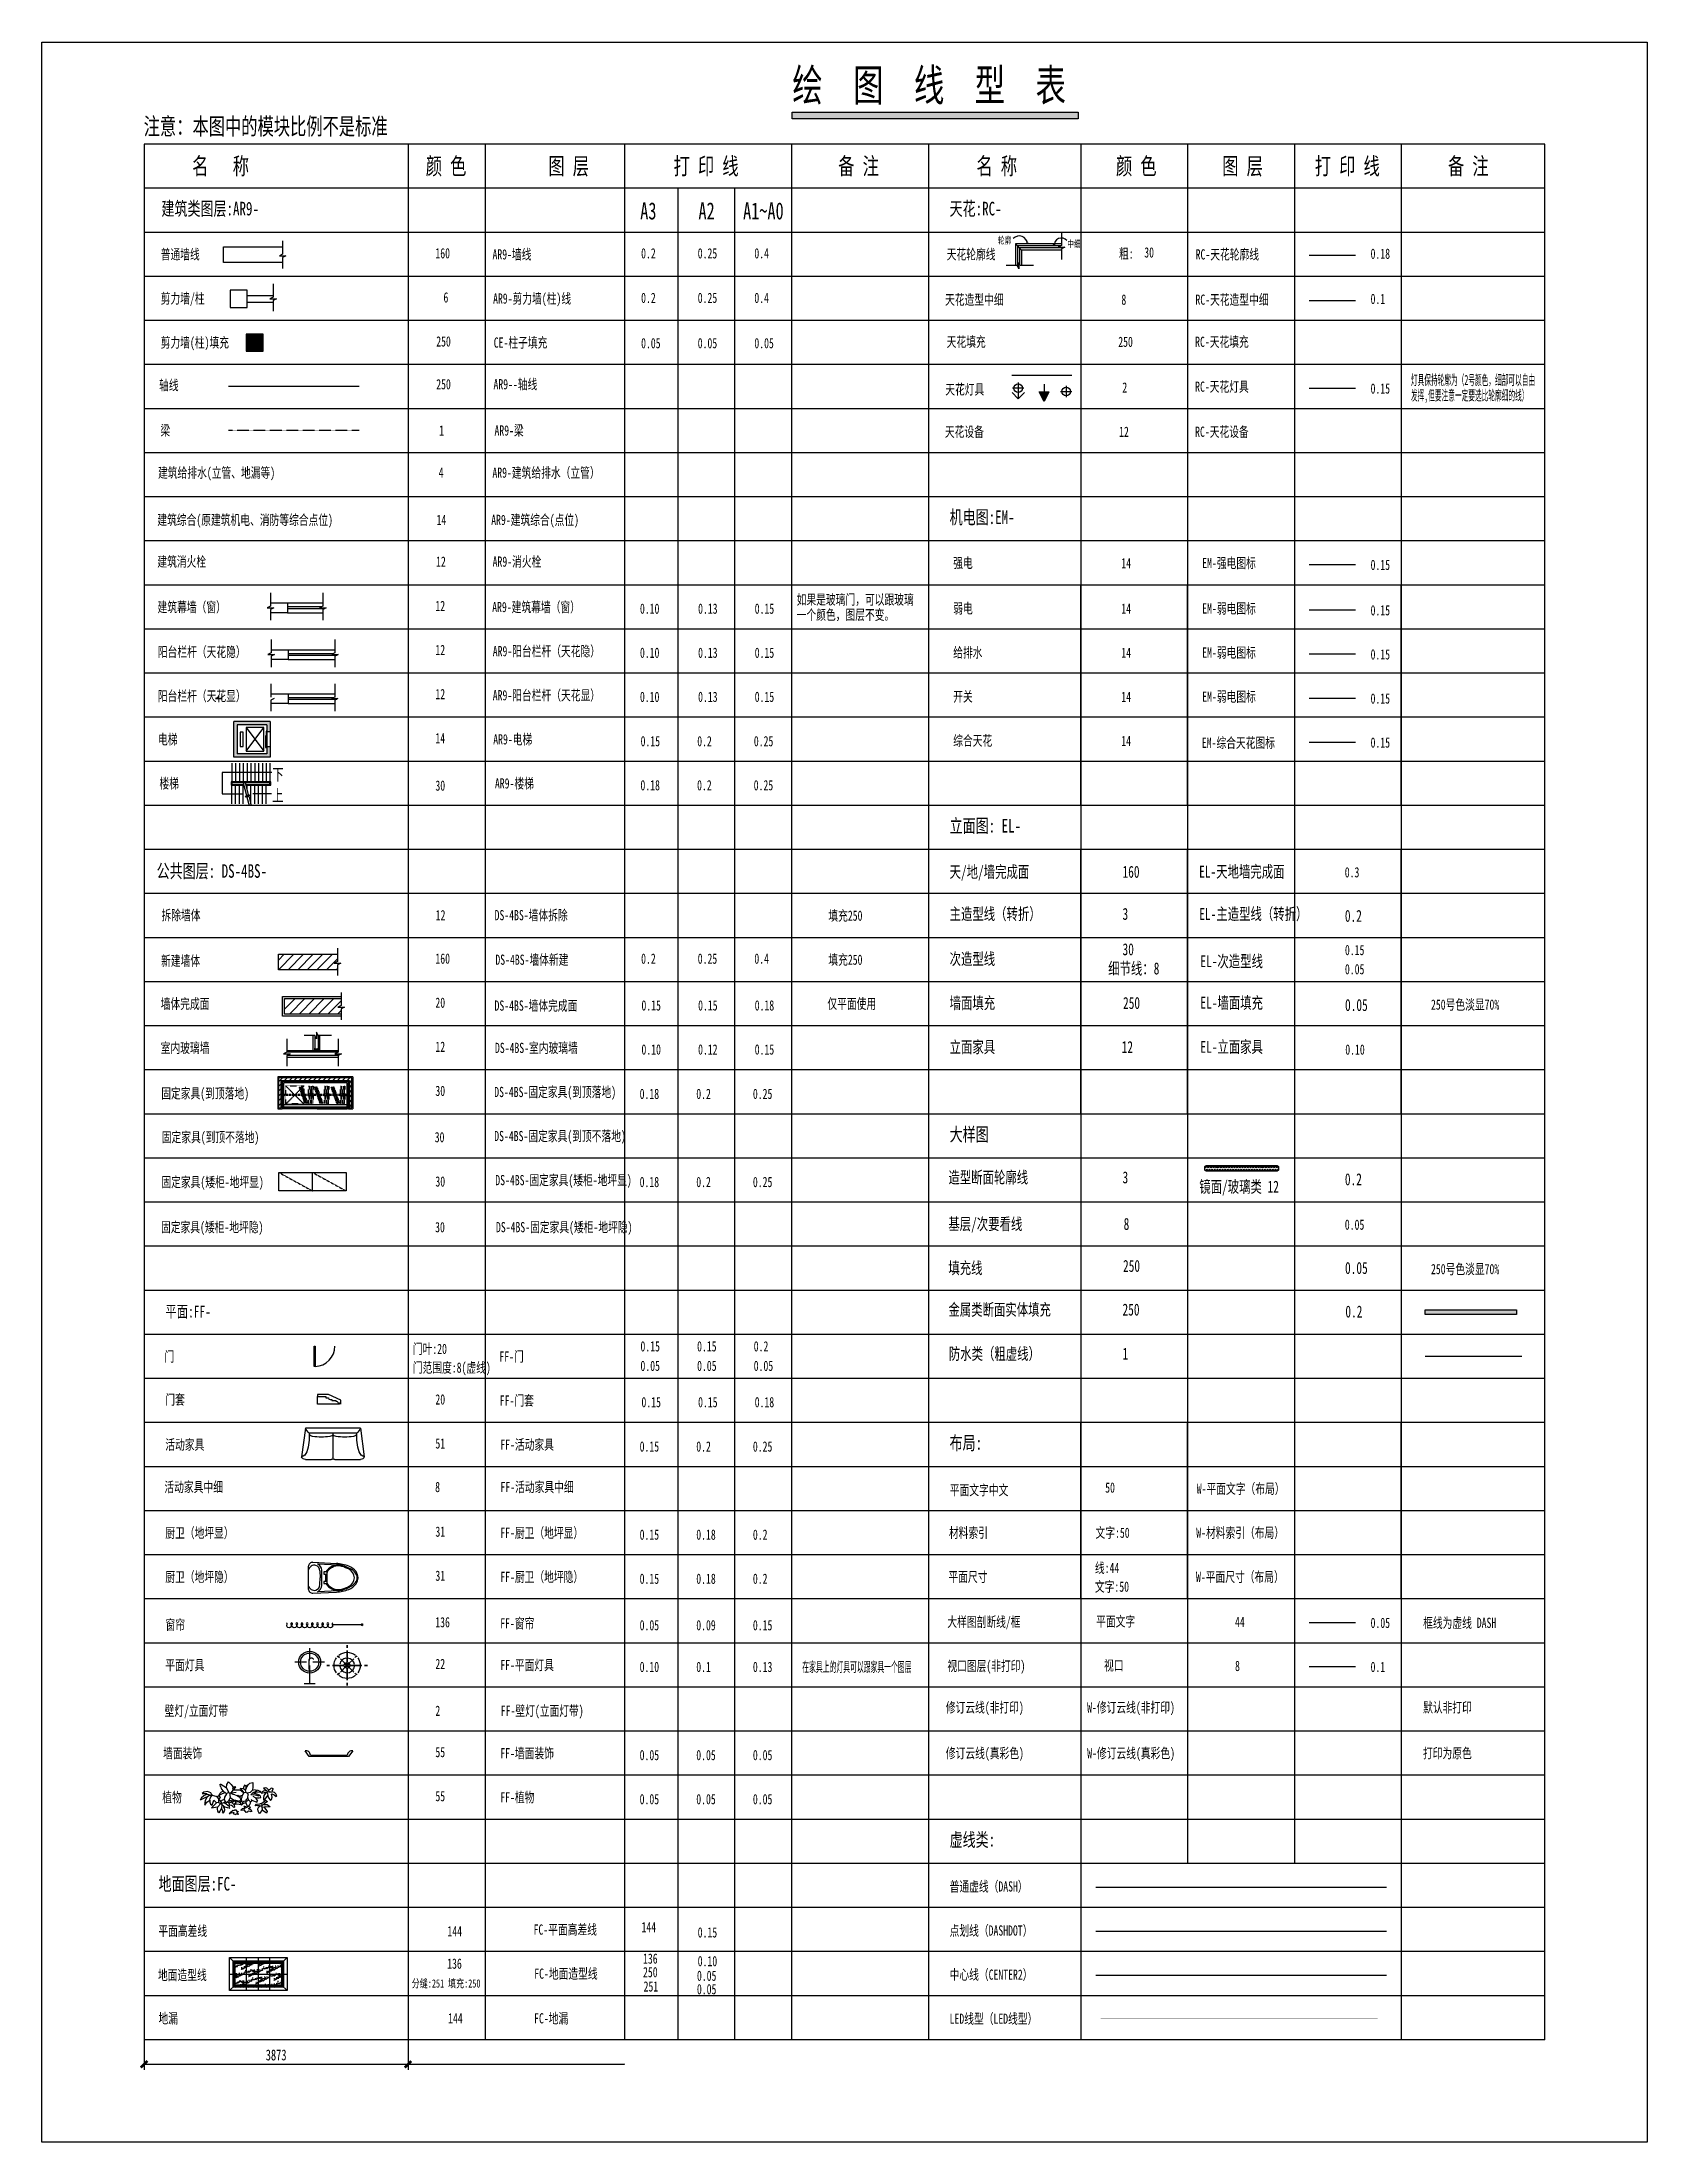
# Model space of a CAD drawing. Header units: millimetres. Extents: x -28014 to 297841, y -81741 to 47579.
# Drawn here: x -28014 to -4454, y 3494 to 34311 of the extents above; entities that cross this region are included whole.
import ezdxf
from ezdxf.enums import TextEntityAlignment as Align
from ezdxf.lldxf.tags import DXFTag

# ---------------------------------------------------------------- set-up
doc = ezdxf.new("R2010")
doc.units = ezdxf.units.MM
doc.header["$MEASUREMENT"] = 0
for name, pattern in [('CENTER2', [1.125, 0.75, -0.125, 0.125, -0.125]), ('DASH', [0.35, 0.25, -0.1]), ('DASHED2', [0.375, 0.25, -0.125]), ('M-HIDDEN', [1.875, 1.25, -0.625])]:
    doc.linetypes.add(name, pattern=pattern)
for name, color, linetype in [('AR9-剪力墙（柱）填充', 250, 'Continuous'), ('AR9-剪力墙（柱）线', 6, 'Continuous'), ('AR9-墙线', 160, 'Continuous'), ('AR9-建筑幕墙（窗）', 12, 'Continuous'), ('AR9-建筑给排水（立管）', 4, 'Continuous'), ('AR9-建筑综合（点位)', 14, 'Continuous'), ('AR9-梁', 1, 'DASH'), ('AR9-楼梯', 30, 'Continuous'), ('AR9-消火栓', 12, 'Continuous'), ('AR9-电梯', 14, 'Continuous'), ('AR9-轴线', 250, 'CENTER2'), ('AR9-阳台栏杆（天花显）', 12, 'Continuous'), ('AR9-阳台栏杆（天花隐）', 12, 'Continuous'), ('DS-4BS-固定家具(到顶不落地)', 30, 'Continuous'), ('DS-4BS-固定家具(到顶落地)', 30, 'Continuous'), ('DS-4BS-固定家具(矮柜-地坪显)', 30, 'Continuous'), ('DS-4BS-固定家具(矮柜-地坪隐)', 30, 'Continuous'), ('DS-4BS-墙体完成面', 20, 'Continuous'), ('DS-4BS-墙体（拆除）', 12, 'Continuous'), ('DS-4BS-墙体（新建）', 160, 'Continuous'), ('DS-4BS-室内玻璃墙（窗）', 12, 'Continuous'), ('EL-主造型线（转折）', 3, 'Continuous'), ('EL-墙面填充', 250, 'Continuous'), ('EL-天地墙完成面', 160, 'Continuous'), ('EL-次造型线', 30, 'Continuous'), ('EL-立面家具', 12, 'DASH'), ('EM-开关图标', 14, 'Continuous'), ('EM-弱电图标', 14, 'Continuous'), ('EM-强电图标', 14, 'Continuous'), ('EM-给排水图标', 14, 'Continuous'), ('EM-综合天花图标', 14, 'Continuous'), ('FC-地漏', 144, 'Continuous'), ('FC-地面造型线', 136, 'Continuous'), ('FC-平面高差线', 144, 'Continuous'), ('FF-厨卫（地坪显）', 250, 'Continuous'), ('FF-厨卫（地坪隐）', 31, 'Continuous'), ('FF-墙面装饰', 55, 'Continuous'), ('FF-壁灯（立面灯带）', 2, 'Continuous'), ('FF-平面灯具', 20, 'Continuous'), ('FF-植物', 96, 'Continuous'), ('FF-活动家具', 51, 'Continuous'), ('FF-活动家具中细', 8, 'Continuous'), ('FF-窗帘', 136, 'Continuous'), ('FF-门', 20, 'Continuous'), ('FF-门套', 20, 'Continuous'), ('RC-天花填充', 250, 'Continuous'), ('RC-天花灯具', 2, 'Continuous'), ('RC-天花设备', 12, 'Continuous'), ('RC-天花轮廓线', 30, 'Continuous'), ('RC-天花造型中细', 8, 'Continuous'), ('TK', 1, 'Continuous'), ('W-平面尺寸（布局）', 50, 'Continuous'), ('W-平面文字（布局）', 50, 'Continuous'), ('W-材料索引（布局）', 50, 'Continuous'), ('W-视口', 250, 'Continuous')]:
    doc.layers.add(name, color=color, linetype=linetype)
doc.layers.add('W-修订云线（真彩色）', color=7, linetype='Continuous', true_color=0xff130f)
doc.layers.add('W-修订云线（非打印）', color=1, linetype='Continuous', plot=False)
doc.styles.add('Arch', font='simfang.ttf', dxfattribs={"width": 0.75})
doc.styles.add('宋体', font='', dxfattribs={"width": 0.8})
doc.styles.add('标注文字', font='', dxfattribs={"width": 0.7})
doc.styles.get('宋体').set_extended_font_data('SimSun')
doc.styles.get('标注文字').set_extended_font_data('SimSun')
tags = doc.linetypes.add('LED线型', pattern='A,0.3,-0.020876,["LED",宋体,S=0.08,R=0,X=0,Y=-0.041508],-0.198119', length=0.518995).pattern_tags.tags
tags[6] = DXFTag(74, 10)
doc.dimstyles.new('标注-50', dxfattribs={"dimscale": 0, "dimtxt": 2, "dimasz": 1.2, "dimexe": 1, "dimexo": 0, "dimgap": 0.7, "dimtad": 1, "dimdec": 0, "dimlfac": 50, "dimrnd": 5, "dimzin": 0, "dimdsep": 46, "dimtxsty": '标注文字', "dimblk": 'ARCHTICK', "dimcen": 0, "dimclrd": 44, "dimclre": 44, "dimclrt": 2, "dimadec": 0, "dimazin": 0, "dimtfac": 0.5, "dimtdec": 0, "dimtix": 1, "dimtmove": 2, "dimatfit": 2, "dimldrblk": 'A', "dimfxl": 5, "dimfxlon": 1, "dimtolj": 1, "dimtzin": 0, "dimlwd": -1, "dimlwe": -1, "dimarcsym": 0})
doc.dimstyles.new('标注-模型空间', dxfattribs={"dimscale": 80, "dimtxt": 2, "dimasz": 1.2, "dimexe": 1, "dimexo": 0, "dimgap": 0.7, "dimtad": 1, "dimdec": 0, "dimzin": 0, "dimdsep": 46, "dimtxsty": '标注文字', "dimblk": 'ARCHTICK', "dimcen": 0, "dimclrd": 44, "dimclre": 44, "dimclrt": 2, "dimadec": 0, "dimazin": 0, "dimtfac": 0.5, "dimtdec": 0, "dimtix": 1, "dimtmove": 2, "dimatfit": 2, "dimldrblk": 'A', "dimfxl": 7, "dimfxlon": 1, "dimtolj": 1, "dimtzin": 0, "dimlwd": -1, "dimlwe": -1, "dimarcsym": 0})
doc.dimstyles.new('标注-真彩色（布局）', dxfattribs={"dimscale": 0, "dimtxt": 2.5, "dimasz": 1.2, "dimexe": 1, "dimexo": 0, "dimgap": 0.7, "dimtad": 1, "dimdec": 0, "dimzin": 0, "dimdsep": 46, "dimtxsty": '标注文字', "dimblk": 'ARCHTICK', "dimcen": 0, "dimclrd": 1, "dimclre": 1, "dimclrt": 1, "dimadec": 0, "dimazin": 0, "dimtfac": 0.5, "dimtdec": 0, "dimtix": 1, "dimtmove": 2, "dimatfit": 2, "dimldrblk": 'A', "dimfxl": 7, "dimfxlon": 1, "dimtolj": 1, "dimtzin": 0, "dimlwd": -1, "dimlwe": -1, "dimarcsym": 0})

msp = doc.modelspace()

# ---------------------------------------------------------------- texts
at = {"layer": 'AR9-剪力墙（柱）填充', "style": '宋体', "width": 0.7}
for s, p in [('剪力墙(柱)填充', (-26271.352, 29826.668)), ('250', (-22227.012, 29842.31)), ('CE-柱子填充', (-21382.924, 29825.426)), ('0.05', (-19219.681, 29816.529)), ('0.05', (-18388.462, 29816.529)), ('0.05', (-17557.243, 29816.529))]:
    msp.add_text(s, height=150, dxfattribs=at).set_placement(p)
at = {"layer": 'AR9-剪力墙（柱）线', "color": 6, "style": '宋体', "width": 0.7}
for s, p in [('剪力墙/柱', (-26271.352, 30473.007)), ('6', (-22120.572, 30488.649)), ('AR9-剪力墙(柱)线', (-21392.101, 30471.766)), ('0.2', (-19219.681, 30481.526)), ('0.25', (-18388.462, 30481.526)), ('0.4', (-17557.243, 30481.526))]:
    msp.add_text(s, height=150, dxfattribs=at).set_placement(p)
at = {"layer": 'AR9-墙线', "style": '宋体', "width": 0.7}
for s, height, p in [('绘  图  线  型  表', 468, (-17000.537, 33443.573)), ('普通墙线', 150, (-26271.352, 31120.483)), ('160', 150, (-22239.242, 31136.126)), ('AR9-墙线', 150, (-21401.034, 31119.41)), ('0.2', 150, (-19219.681, 31135.04)), ('0.25', 150, (-18388.462, 31135.04)), ('0.4', 150, (-17557.243, 31135.04)), ('普通虚线（DASH）', 150, (-14691.098, 7169.025)), ('点划线（DASHDOT）', 150, (-14691.098, 6522.117)), ('中心线（CENTER2）', 150, (-14691.098, 5875.209))]:
    msp.add_text(s, height=height, dxfattribs=at).set_placement(p)
at = {"layer": 'AR9-墙线', "style": 'Arch', "text_generation_flag": 6}
msp.add_attdef('J', text='J', height=176.075, dxfattribs=at).set_placement((-24064.071, 10516.197), align=Align.MIDDLE)
at = {"layer": 'AR9-建筑幕墙（窗）', "style": '宋体', "width": 0.7}
for s, p in [('建筑幕墙（窗）', (-26317.115, 25943.765)), ('12', (-22239.242, 25960.863)), ('AR9-建筑幕墙（窗）', (-21405.333, 25943.979)), ('0.10', (-19236.633, 25920.58)), ('0.13', (-18383.13, 25920.58)), ('0.15', (-17551.91, 25920.58)), ('12', (-22239.242, 25313.955)), ('AR9-阳台栏杆（天花隐）', (-21397.223, 25297.072)), ('0.10', (-19236.633, 25273.672)), ('0.13', (-18383.13, 25273.672)), ('0.15', (-17551.91, 25273.672)), ('12', (-22239.242, 24667.047)), ('AR9-阳台栏杆（天花显）', (-21397.223, 24650.164)), ('0.10', (-19236.633, 24626.764)), ('0.13', (-18383.13, 24626.764)), ('0.15', (-17551.91, 24626.764))]:
    msp.add_text(s, height=150, dxfattribs=at).set_placement(p)
at = {"layer": 'AR9-建筑给排水（立管）', "style": '宋体', "width": 0.7}
for s, p in [('建筑给排水(立管、地漏等)', (-26310.27, 27916.421)), ('4', (-22190.867, 27916.421)), ('AR9-建筑给排水（立管）', (-21402.294, 27916.421))]:
    msp.add_text(s, height=150, dxfattribs=at).set_placement(p)
at = {"layer": 'AR9-建筑综合（点位)', "style": '宋体', "width": 0.7}
for s, p in [('建筑综合(原建筑机电、消防等综合点位)', (-26320.755, 27223.075)), ('14', (-22222.092, 27223.075)), ('AR9-建筑综合(点位)', (-21419.576, 27223.075))]:
    msp.add_text(s, height=150, dxfattribs=at).set_placement(p)
at = {"layer": 'AR9-梁', "style": '宋体', "width": 0.7}
for s, p in [('梁', (-26275.337, 28535.073)), ('1', (-22183.42, 28535.073)), ('AR9-梁', (-21371.877, 28535.073))]:
    msp.add_text(s, height=150, dxfattribs=at).set_placement(p)
at = {"layer": 'AR9-楼梯', "style": '宋体', "width": 0.7}
for s, p in [('楼梯', (-26289.916, 23356.133)), ('30', (-22239.242, 23323.607)), ('AR9-楼梯', (-21365.179, 23356.348)), ('0.18', (-19229.204, 23329.257)), ('0.2', (-18397.985, 23329.257)), ('0.25', (-17566.766, 23329.257))]:
    msp.add_text(s, height=150, dxfattribs=at).set_placement(p)
at = {"layer": 'AR9-消火栓', "style": '宋体', "width": 0.7}
for s, p in [('建筑消火栓', (-26320.755, 26610.996)), ('12', (-22229.228, 26610.996)), ('AR9-消火栓', (-21399.23, 26610.996))]:
    msp.add_text(s, height=150, dxfattribs=at).set_placement(p)
at = {"layer": 'AR9-电梯', "style": '宋体', "width": 0.7}
for s, p in [('电梯', (-26310.68, 24003.041)), ('14', (-22239.242, 24020.14)), ('AR9-电梯', (-21389.893, 24003.256)), ('0.15', (-19226.919, 23976.165)), ('0.2', (-18395.7, 23976.165)), ('0.25', (-17564.481, 23976.165))]:
    msp.add_text(s, height=150, dxfattribs=at).set_placement(p)
at = {"layer": 'AR9-轴线', "style": '宋体', "width": 0.7}
for s, p in [('轴线', (-26295.041, 29200.427)), ('250', (-22227.012, 29214.077)), ('AR9--轴线', (-21386.518, 29214.077))]:
    msp.add_text(s, height=150, dxfattribs=at).set_placement(p)
at = {"layer": 'AR9-阳台栏杆（天花显）', "style": '宋体', "width": 0.7}
msp.add_text('阳台栏杆（天花显）', height=150, dxfattribs=at).set_placement((-26313.414, 24639.038))
at = {"layer": 'AR9-阳台栏杆（天花隐）', "style": '宋体', "width": 0.7}
msp.add_text('阳台栏杆（天花隐）', height=150, dxfattribs=at).set_placement((-26313.414, 25285.946))
at = {"layer": 'DS-4BS-固定家具(到顶不落地)', "style": '宋体', "width": 0.7}
for s, p in [('固定家具(到顶不落地)', (-26256.028, 18164.888)), ('30', (-22249.263, 18164.888))]:
    msp.add_text(s, height=150, dxfattribs=at).set_placement(p)
at = {"layer": 'DS-4BS-固定家具(到顶落地)', "style": '宋体', "width": 0.7}
for s, p in [('固定家具(到顶落地)', (-26263.221, 18808.329)), ('30', (-22239.242, 18844.877)), ('DS-4BS-固定家具(到顶落地)', (-21375.351, 18827.993)), ('0.18', (-19241.083, 18800.902)), ('0.2', (-18409.864, 18800.902)), ('0.25', (-17578.645, 18800.902)), ('DS-4BS-固定家具(到顶不落地)', (-21375.351, 18181.086))]:
    msp.add_text(s, height=150, dxfattribs=at).set_placement(p)
at = {"layer": 'DS-4BS-固定家具(矮柜-地坪显)', "style": '宋体', "width": 0.7}
for s, p in [('固定家具(矮柜-地坪显)', (-26261.564, 17505.407)), ('30', (-22239.242, 17514.901)), ('DS-4BS-固定家具(矮柜-地坪显)', (-21359.896, 17534.178)), ('0.18', (-19241.083, 17507.087)), ('0.2', (-18409.864, 17507.087)), ('0.25', (-17578.645, 17507.087))]:
    msp.add_text(s, height=150, dxfattribs=at).set_placement(p)
at = {"layer": 'DS-4BS-固定家具(矮柜-地坪隐)', "style": '宋体', "width": 0.7}
for s, p in [('固定家具(矮柜-地坪隐)', (-26266.877, 16844.325)), ('30', (-22243.461, 16844.325)), ('DS-4BS-固定家具(矮柜-地坪隐)', (-21349.987, 16844.325))]:
    msp.add_text(s, height=150, dxfattribs=at).set_placement(p)
at = {"layer": 'DS-4BS-墙体完成面', "style": '宋体', "width": 0.7}
for s, p in [('墙体完成面', (-26271.352, 20123.051)), ('20', (-22239.242, 20138.693)), ('DS-4BS-墙体完成面', (-21370.997, 20095.629)), ('0.15', (-19214.349, 20098.409)), ('0.15', (-18383.13, 20098.409)), ('0.18', (-17551.91, 20098.409)), ('仅平面使用', (-16485.379, 20123.051))]:
    msp.add_text(s, height=150, dxfattribs=at).set_placement(p)
at = {"layer": 'DS-4BS-墙体（拆除）', "style": '宋体', "width": 0.7}
for s, p in [('拆除墙体', (-26259.286, 21422.81)), ('DS-4BS-墙体拆除', (-21370.223, 21422.81)), ('12', (-22234.824, 21422.81))]:
    msp.add_text(s, height=150, dxfattribs=at).set_placement(p)
at = {"layer": 'DS-4BS-墙体（新建）', "style": '宋体', "width": 0.7}
for s, p in [('填充250', (-16471.27, 21415.793)), ('新建墙体', (-26266.043, 20753.206)), ('160', (-22239.242, 20785.6)), ('DS-4BS-墙体新建', (-21358.815, 20768.885)), ('0.2', (-19219.681, 20784.515)), ('0.25', (-18388.462, 20784.515)), ('0.4', (-17557.243, 20784.515)), ('填充250', (-16471.27, 20768.885))]:
    msp.add_text(s, height=150, dxfattribs=at).set_placement(p)
at = {"layer": 'DS-4BS-室内玻璃墙（窗）', "style": '宋体', "width": 0.7}
for s, height, p in [('室内玻璃墙', 150, (-26271.352, 19474.687)), ('12', 150, (-22239.242, 19491.785)), ('DS-4BS-室内玻璃墙', 150, (-21364.758, 19474.901)), ('0.10', 150, (-19214.349, 19451.502)), ('0.12', 150, (-18383.13, 19451.502)), ('0.15', 150, (-17551.91, 19451.502)), ('镜面/玻璃类 12', 175, (-11026.139, 17426.071))]:
    msp.add_text(s, height=height, dxfattribs=at).set_placement(p)
at = {"layer": 'EL-主造型线（转折）', "color": 3, "style": '宋体', "width": 0.7}
for s, p in [('主造型线（转折）', (-14691.098, 21428.632)), ('3', (-12153.23, 21428.632)), (' EL-主造型线（转折）', (-11109.413, 21428.632)), ('0.2', (-8889.445, 21399.888)), ('造型断面轮廓线', (-14708.385, 17562.457)), ('3', (-12153.23, 17562.457)), ('0.2', (-8889.424, 17533.714))]:
    msp.add_text(s, height=175, dxfattribs=at).set_placement(p)
at = {"layer": 'EL-主造型线（转折）', "color": 8, "style": '宋体', "width": 0.7}
for s, height, p in [('基层/次要看线', 175, (-14709.7, 16879.068)), ('8', 175, (-12136.785, 16879.068)), ('0.05', 150, (-8889.802, 16881.025))]:
    msp.add_text(s, height=height, dxfattribs=at).set_placement(p)
at = {"layer": 'EL-主造型线（转折）', "color": 250, "style": '宋体', "width": 0.7}
for s, p in [('填充线', (-14709.7, 16232.16)), ('金属类断面实体填充', (-14708.385, 15621.733)), ('250', (-12153.23, 15621.733)), ('0.2', (-8881.965, 15592.99))]:
    msp.add_text(s, height=175, dxfattribs=at).set_placement(p)
at = {"layer": 'EL-主造型线（转折）', "color": 1, "style": '宋体', "width": 0.7}
for s, p in [('防水类（粗虚线）', (-14702.252, 14974.826)), ('1', (-12153.23, 14974.826))]:
    msp.add_text(s, height=175, dxfattribs=at).set_placement(p)
at = {"layer": 'EL-墙面填充', "style": '宋体', "width": 0.7}
for s, p in [('墙面填充', (-14691.098, 20121.594)), ('250', (-12145.766, 20121.594)), (' EL-墙面填充', (-11093.566, 20124.444)), ('0.05', (-8887.108, 20091.387)), ('250', (-12145.766, 16262.955)), ('0.05', (-8887.108, 16232.748))]:
    msp.add_text(s, height=175, dxfattribs=at).set_placement(p)
at = {"layer": 'EL-天地墙完成面', "style": '宋体', "width": 0.7}
for s, height, p in [('天/地/墙完成面', 175, (-14691.098, 22046.666)), ('160', 175, (-12153.23, 22046.666)), (' EL-天地墙完成面', 175, (-11111.081, 22049.515)), ('0.3', 150, (-8890.736, 22052.016))]:
    msp.add_text(s, height=height, dxfattribs=at).set_placement(p)
at = {"layer": 'EL-次造型线', "color": 30, "style": '宋体', "width": 0.7}
for s, p in [('次造型线', (-14691.098, 20768.502)), ('30', (-12153.23, 20909.08)), (' EL-次造型线', (-11093.566, 20734.498))]:
    msp.add_text(s, height=175, dxfattribs=at).set_placement(p)
at = {"layer": 'EL-次造型线', "style": '宋体', "width": 0.7}
msp.add_text('0.15', height=150, dxfattribs=at).set_placement((-8888.416, 20911.036))
at = {"layer": 'EL-次造型线', "color": 8, "style": '宋体', "width": 0.7}
for s, height, p in [('细节线：8', 175, (-12363.481, 20627.925)), ('0.05', 150, (-8888.416, 20629.881))]:
    msp.add_text(s, height=height, dxfattribs=at).set_placement(p)
at = {"layer": 'EL-立面家具', "color": 12, "style": '宋体', "width": 0.7}
for s, height, p in [('立面家具', 175, (-14691.098, 19474.687)), ('12', 175, (-12165.509, 19474.687)), (' EL-立面家具', 175, (-11093.566, 19477.536)), ('0.10', 150, (-8883.262, 19449.697))]:
    msp.add_text(s, height=height, dxfattribs=at).set_placement(p)
at = {"layer": 'EM-开关图标', "style": '宋体', "width": 0.7}
for s, p in [('开关', (-14637.951, 24630.824)), ('14', (-12170.446, 24627.046)), ('EM-弱电图标', (-10983.125, 24629.582)), ('0.15', (-8511.841, 24602.491))]:
    msp.add_text(s, height=150, dxfattribs=at).set_placement(p)
at = {"layer": 'EM-弱电图标', "style": '宋体', "width": 0.7}
for s, p in [('弱电', (-14637.951, 25924.64)), ('14', (-12170.446, 25920.862)), ('EM-弱电图标', (-10983.125, 25923.398)), ('0.15', (-8511.841, 25896.307))]:
    msp.add_text(s, height=150, dxfattribs=at).set_placement(p)
at = {"layer": 'EM-强电图标', "style": '宋体', "width": 0.7}
for s, p in [('强电', (-14637.951, 26592.129)), ('14', (-12170.446, 26588.351)), ('EM-强电图标', (-10983.125, 26590.887)), ('0.15', (-8511.841, 26563.796))]:
    msp.add_text(s, height=150, dxfattribs=at).set_placement(p)
at = {"layer": 'EM-给排水图标', "style": '宋体', "width": 0.7}
for s, p in [('给排水', (-14637.951, 25277.732)), ('14', (-12170.446, 25273.954)), ('EM-弱电图标', (-10983.125, 25276.49)), ('0.15', (-8511.841, 25249.399))]:
    msp.add_text(s, height=150, dxfattribs=at).set_placement(p)
at = {"layer": 'EM-综合天花图标', "style": '宋体', "width": 0.7}
for s, p in [('综合天花', (-14637.951, 23983.916)), ('14', (-12170.446, 23980.138)), ('EM-综合天花图标', (-10988.746, 23952.531)), ('0.15', (-8511.841, 23955.583))]:
    msp.add_text(s, height=150, dxfattribs=at).set_placement(p)
at = {"layer": 'FC-地漏', "style": '宋体', "width": 0.7}
for s, p in [('地漏', (-26303.888, 5234.176)), ('144', (-22052.495, 5234.176)), ('FC-地漏', (-20790.088, 5234.176))]:
    msp.add_text(s, height=150, dxfattribs=at).set_placement(p)
at = {"layer": 'FC-地面造型线', "color": 250, "style": '宋体', "width": 0.7}
for s, height, p in [('250号色淡显70%%%', 150, (-7625.05, 20110.591)), ('250号色淡显70%%%', 150, (-7625.05, 16229.144)), ('填充:250', 120, (-22052.796, 5760.708)), ('250', 150, (-19191.304, 5911.668)), ('0.05', 150, (-18399.982, 5858.801))]:
    msp.add_text(s, height=height, dxfattribs=at).set_placement(p)
at = {"layer": 'FC-地面造型线', "style": '宋体', "width": 0.7}
for s, p in [('136', (-22066.104, 6036.499)), ('136', (-19191.304, 6110.534)), ('0.10', (-18388.743, 6073.406)), ('地面造型线', (-26311.524, 5869.891)), ('FC-地面造型线', (-20788.04, 5889.837))]:
    msp.add_text(s, height=150, dxfattribs=at).set_placement(p)
at = {"layer": 'FC-地面造型线', "color": 251, "style": '宋体', "width": 0.7}
for s, height, p in [('分缝:251', 120, (-22585.885, 5760.708)), ('251', 150, (-19183.369, 5701.786)), ('0.05', 150, (-18399.982, 5661.483))]:
    msp.add_text(s, height=height, dxfattribs=at).set_placement(p)
at = {"layer": 'FC-平面高差线', "color": 144, "style": '宋体', "width": 0.7}
for s, p in [('平面高差线', (-26305.942, 6516.799)), ('144', (-22062.803, 6511.929)), ('FC-平面高差线', (-20798.179, 6536.745)), ('144', (-19213.843, 6572.061)), ('0.15', (-18388.743, 6495.025))]:
    msp.add_text(s, height=150, dxfattribs=at).set_placement(p)
at = {"layer": 'FF-厨卫（地坪显）', "ltscale": 3, "style": '宋体', "width": 0.7}
for s, p in [('厨卫（地坪显）', (-26203.67, 12358.701)), ('31', (-22239.242, 12375.799)), ('FF-厨卫（地坪显）', (-21286.576, 12358.915)), ('0.15', (-19241.083, 12331.824)), ('0.18', (-18409.864, 12331.824)), ('0.2', (-17578.645, 12331.824))]:
    msp.add_text(s, height=150, dxfattribs=at).set_placement(p)
at = {"layer": 'FF-厨卫（地坪隐）', "ltscale": 3, "style": '宋体', "width": 0.7}
for s, p in [('厨卫（地坪隐）', (-26203.67, 11711.793)), ('31', (-22239.242, 11728.891)), ('FF-厨卫（地坪隐）', (-21286.576, 11712.008)), ('0.15', (-19241.083, 11684.916)), ('0.18', (-18409.864, 11684.916)), ('0.2', (-17578.645, 11684.916))]:
    msp.add_text(s, height=150, dxfattribs=at).set_placement(p)
at = {"layer": 'FF-墙面装饰', "style": '宋体', "width": 0.7}
for s, p in [('墙面装饰', (-26236.369, 9124.162)), ('55', (-22239.242, 9141.26)), ('FF-墙面装饰', (-21286.576, 9124.376))]:
    msp.add_text(s, height=150, dxfattribs=at).set_placement(p)
at = {"layer": 'FF-墙面装饰', "linetype": 'Continuous', "style": '宋体', "width": 0.7}
for p in [(-19241.083, 9097.285), (-18409.864, 9097.285), (-17578.645, 9097.285)]:
    msp.add_text('0.05', height=150, dxfattribs=at).set_placement(p)
at = {"layer": 'FF-壁灯（立面灯带）', "style": '宋体', "width": 0.7}
for s, p in [('壁灯/立面灯带', (-26214.203, 9747.778)), ('2', (-22239.014, 9747.778)), ('FF-壁灯(立面灯带)', (-21279.342, 9747.778))]:
    msp.add_text(s, height=150, dxfattribs=at).set_placement(p)
at = {"layer": 'FF-平面灯具', "style": '宋体'}
for s, width, p in [('平面灯具', 0.7, (-26203.67, 10417.977)), ('0.1', 0.7, (-18409.864, 10391.101)), ('0.13', 0.7, (-17578.645, 10391.101)), ('在家具上的灯具可以跟家具一个图层', 0.477244, (-16853.992, 10391.101))]:
    msp.add_text(s, height=150, dxfattribs=dict(at, width=width)).set_placement(p)
at = {"layer": 'FF-平面灯具', "color": 22, "style": '宋体', "width": 0.7}
for s, p in [('22', (-22239.242, 10435.075)), ('FF-平面灯具', (-21286.576, 10418.192)), ('0.10', (-19241.083, 10391.101))]:
    msp.add_text(s, height=150, dxfattribs=at).set_placement(p)
at = {"layer": 'FF-植物', "style": '宋体', "width": 0.7}
for s, p in [('植物', (-26248.157, 8477.254)), ('55', (-22239.242, 8494.352)), ('FF-植物', (-21286.576, 8477.468)), ('0.05', (-19241.083, 8450.377)), ('0.05', (-18409.864, 8450.377)), ('0.05', (-17578.645, 8450.377))]:
    msp.add_text(s, height=150, dxfattribs=at).set_placement(p)
at = {"layer": 'FF-活动家具', "style": '宋体', "width": 0.7}
for s, p in [('活动家具', (-26203.67, 13652.516)), ('51', (-22239.242, 13669.615)), ('FF-活动家具', (-21286.576, 13652.731)), ('0.15', (-19241.083, 13625.64)), ('0.2', (-18409.864, 13625.64)), ('0.25', (-17578.645, 13625.64))]:
    msp.add_text(s, height=150, dxfattribs=at).set_placement(p)
at = {"layer": 'FF-活动家具中细', "color": 8, "style": '宋体', "width": 0.7}
for s, p in [('活动家具中细', (-26217.042, 13031.347)), ('8', (-22243.075, 13031.347)), ('FF-活动家具中细', (-21283.683, 13031.347))]:
    msp.add_text(s, height=150, dxfattribs=at).set_placement(p)
at = {"layer": 'FF-窗帘', "style": '宋体', "width": 0.7}
for s, p in [('窗帘', (-26200.849, 11009.989)), ('136', (-22240.793, 11046.819)), ('FF-窗帘', (-21286.974, 11029.936)), ('0.05', (-19241.083, 11002.845)), ('0.09', (-18409.864, 11002.845)), ('0.15', (-17578.645, 11002.845))]:
    msp.add_text(s, height=150, dxfattribs=at).set_placement(p)
at = {"layer": 'FF-门', "color": 8, "style": '宋体', "width": 0.7}
for s, p in [('如果是玻璃门，可以跟玻璃', (-16936.274, 26054.273)), ('一个颜色，图层不变。', (-16936.274, 25830.939)), ('门范围度:8(虚线)', (-22570.875, 14783.58)), ('0.05', (-19228.967, 14809.08)), ('0.05', (-18397.748, 14809.08)), ('0.05', (-17566.529, 14809.08))]:
    msp.add_text(s, height=150, dxfattribs=at).set_placement(p)
at = {"layer": 'FF-门', "style": '宋体', "width": 0.7}
for s, p in [('门', (-26216.145, 14944.842)), ('门叶:20', (-22570.875, 15058.388)), ('FF-门', (-21299.95, 14945.057)), ('0.15', (-19228.967, 15095.736)), ('0.15', (-18397.748, 15095.736)), ('0.2', (-17566.529, 15095.736))]:
    msp.add_text(s, height=150, dxfattribs=at).set_placement(p)
at = {"layer": 'FF-门套', "style": '宋体', "width": 0.7}
for s, p in [('门套', (-26203.67, 14313.371)), ('20', (-22239.242, 14316.522)), ('FF-门套', (-21294.027, 14299.639)), ('0.15', (-19214.349, 14276.239)), ('0.15', (-18383.13, 14276.239)), ('0.18', (-17551.91, 14276.239))]:
    msp.add_text(s, height=150, dxfattribs=at).set_placement(p)
at = {"layer": 'RC-天花填充', "style": '宋体', "width": 0.7}
for s, p in [('天花填充', (-14734.289, 29836.598)), ('250', (-12215.819, 29836.598)), ('RC-天花填充', (-11087.137, 29836.598))]:
    msp.add_text(s, height=150, dxfattribs=at).set_placement(p)
at = {"layer": 'RC-天花灯具', "style": '宋体'}
for s, width, p in [('天花灯具', 0.7, (-14755.031, 29137.722)), ('RC-天花灯具', 0.7, (-11087.196, 29178.519)), ('0.15', 0.7, (-8511.841, 29151.427)), ('灯具保持轮廓为（2号颜色，细部可以自由', 0.467179, (-7919.768, 29276.199)), ('发挥,但要注意一定要选比轮廓细的线）', 0.467179, (-7919.768, 29051.199)), ('LED线型（LED线型）', 0.7, (-14691.098, 5228.301))]:
    msp.add_text(s, height=150, dxfattribs=dict(at, width=width)).set_placement(p)
at = {"layer": 'RC-天花灯具', "color": 2, "style": '宋体', "width": 0.7}
msp.add_text('2', height=150, dxfattribs=at).set_placement((-12155.522, 29166.378))
at = {"layer": 'RC-天花设备', "style": '宋体', "width": 0.7}
for s, p in [('天花设备', (-14760.693, 28516.608)), ('12', (-12203.173, 28516.608)), ('RC-天花设备', (-11087.657, 28516.608))]:
    msp.add_text(s, height=150, dxfattribs=at).set_placement(p)
at = {"layer": 'RC-天花轮廓线', "style": '宋体', "width": 0.7}
for s, height, p in [('轮廓', 100, (-13982.677, 31349.917)), ('天花轮廓线', 150, (-14733.852, 31120.483)), ('粗:', 150, (-12204.685, 31131.154)), ('30', 150, (-11834.16, 31148.131)), ('RC-天花轮廓线', 150, (-11080.088, 31119.242)), ('0.18', 150, (-8511.841, 31129.366))]:
    msp.add_text(s, height=height, dxfattribs=at).set_placement(p)
at = {"layer": 'RC-天花轮廓线', "color": 8, "style": '宋体', "width": 0.7}
msp.add_text('0.1', height=150, dxfattribs=at).set_placement((-8511.841, 30466.36))
at = {"layer": 'RC-天花造型中细', "color": 8, "style": '宋体', "width": 0.7}
for s, height, p in [('中细', 100, (-12964.205, 31297.992)), ('天花造型中细', 150, (-14757.473, 30455.201)), ('8', 150, (-12169.395, 30455.201)), ('RC-天花造型中细', 150, (-11082.496, 30455.201))]:
    msp.add_text(s, height=height, dxfattribs=at).set_placement(p)
at = {"layer": 'W-修订云线（真彩色）', "style": '宋体', "width": 0.7}
for s, p in [('修订云线(真彩色)', (-14746.259, 9125.34)), ('W-修订云线(真彩色)', (-12671.225, 9125.34)), ('打印为原色', (-7742.648, 9125.34))]:
    msp.add_text(s, height=150, dxfattribs=at).set_placement(p)
at = {"layer": 'W-修订云线（非打印）', "color": 12, "style": '宋体', "width": 0.7}
for s, p in [('修订云线(非打印)', (-14747.138, 9796.564)), ('W-修订云线(非打印)', (-12672.441, 9796.564)), ('默认非打印', (-7741.259, 9796.564))]:
    msp.add_text(s, height=150, dxfattribs=at).set_placement(p)
at = {"layer": 'W-平面尺寸（布局）', "style": '宋体', "width": 0.7}
for s, p in [('平面尺寸', (-14708.452, 11713.249)), ('文字:50', (-12558.244, 11568.616)), ('W-平面尺寸（布局）', (-11074.673, 11712.008))]:
    msp.add_text(s, height=150, dxfattribs=at).set_placement(p)
at = {"layer": 'W-平面尺寸（布局）', "color": 44, "style": '宋体', "width": 0.7}
msp.add_text('线:44', height=150, dxfattribs=at).set_placement((-12558.244, 11843.424))
at = {"layer": 'W-平面文字（布局）', "color": 50, "style": '宋体', "width": 0.7}
for s, p in [('注意：本图中的模块比例不是标准', (-26521.069, 32948.774)), ('名   称', (-25809.718, 32365.026)), ('颜 色', (-22380.896, 32365.026)), ('图 层', (-20581.391, 32365.026)), ('打 印 线', (-18743.133, 32365.026)), ('备 注', (-16326.217, 32365.026)), ('名 称', (-14297.146, 32365.026)), ('颜 色', (-12248.965, 32365.026)), ('图 层', (-10689.66, 32365.026)), ('打 印 线', (-9330.785, 32365.026)), ('备 注', (-7376.217, 32365.026)), ('A3', (-19232.482, 31707.341)), ('A2', (-18377.859, 31707.341)), ('A1~A0', (-17722.534, 31707.341))]:
    msp.add_text(s, height=250, dxfattribs=at).set_placement(p)
at = {"layer": 'W-平面文字（布局）', "style": '宋体', "width": 0.7}
for s, height, p in [('建筑类图层:AR9-', 200, (-26260.227, 31765.935)), ('天花:RC-', 200, (-14691.098, 31765.935)), ('机电图:EM-', 200, (-14691.098, 27237.58)), ('下', 175, (-24632.568, 23474.544)), ('上', 175, (-24636.74, 23166.575)), ('立面图: EL-', 200, (-14691.098, 22709.226)), ('公共图层: DS-4BS-', 200, (-26331.098, 22045.664)), ('大样图', 200, (-14691.098, 18180.871)), ('平面:FF-', 175, (-26203.67, 15593.24)), ('布局:', 200, (-14691.098, 13652.516)), ('平面文字中文', 150, (-14688.276, 12985.877)), ('50', 150, (-12407.51, 13022.707)), ('W-平面文字（布局）', 150, (-11063.379, 13005.823)), ('虚线类:', 200, (-14691.098, 7830.346)), ('地面图层:FC-', 200, (-26302.944, 7183.438))]:
    msp.add_text(s, height=height, dxfattribs=at).set_placement(p)
at = {"layer": 'W-平面文字（布局）', "color": 44, "style": '宋体', "width": 0.7}
for s, p in [('大样图剖断线/框', (-14724.733, 11052.303)), ('平面文字', (-12540.323, 11059.071)), ('44', (-10501.573, 11052.303)), ('0.05', (-8511.841, 11038.009)), ('框线为虚线 DASH', (-7740.529, 11038.009))]:
    msp.add_text(s, height=150, dxfattribs=at).set_placement(p)
at = {"layer": 'W-材料索引（布局）', "style": '宋体', "width": 0.7}
for s, p in [('材料索引', (-14701.287, 12360.157)), ('文字:50', (-12549.462, 12360.157)), ('W-材料索引（布局）', (-11070.959, 12360.157))]:
    msp.add_text(s, height=150, dxfattribs=at).set_placement(p)
at = {"layer": 'W-视口', "style": '宋体', "width": 0.7}
for s, p in [('视口图层(非打印)', (-14724.733, 10405.395)), ('视口', (-12424.56, 10412.163)), ('8', (-10501.573, 10405.395)), ('0.1', (-8511.841, 10391.101))]:
    msp.add_text(s, height=150, dxfattribs=at).set_placement(p)

# ---------------------------------------------------------------- blocks, each defined once
blk = doc.blocks.new('*U5')
h = blk.add_hatch()
h.set_pattern_fill('ZIGZAG', color=250, angle=135)
h.set_pattern_definition([(135, (56.2837, -5.0996), (-4.49013, 4e-16), [3.175, -3.175]), (225, (54.0386, -2.8545), (-4e-16, -4.49013), [3.175, -3.175])])
h.paths.add_polyline_path([(0, 8), (0, 2), (124.9, 2), (124.9, 8)])
at = {"color": 8}
for p, q in [((124.9, 8), (0, 8)), ((0, 2), (124.9, 2))]:
    blk.add_line(p, q, dxfattribs=at)
blk.add_lwpolyline([(2, 10), (122.9, 10), (124.9, 8), (124.9, 2), (122.9, 0), (2, 0), (0, 2), (0, 8)], close=True)
blk = doc.blocks.new('_ArchTick')
at = {"color": 0, "linetype": 'ByBlock', "const_width": 0.4}
blk.add_lwpolyline([(-0.5, -0.5), (0.5, 0.5)], dxfattribs=at)
blk = doc.blocks.new('*D6')
at = {"layer": 'AR9-墙线', "color": 44, "transparency": 16777216}
for p, q in [((-26514, 4994), (-26514, 4554)), ((-22641, 4994), (-22641, 4554)), ((-26514, 4634), (-22641, 4634))]:
    blk.add_line(p, q, dxfattribs=at)
at = {"layer": 'Defpoints', "color": 0, "transparency": 16777216}
for p in [(-26514, 4994), (-22641, 4994), (-22641, 4634)]:
    blk.add_point(p, dxfattribs=at)
at = {"layer": 'AR9-墙线', "color": 44, "transparency": 16777216, "xscale": 95.99999999999993, "yscale": 95.99999999999993, "zscale": 95.99999999999993, "rotation": 180}
blk.add_blockref('_ArchTick', (-26514, 4634), dxfattribs=at)
at = {"layer": 'AR9-墙线', "color": 44, "transparency": 16777216, "xscale": 95.99999999999993, "yscale": 95.99999999999993, "zscale": 95.99999999999993}
blk.add_blockref('_ArchTick', (-22641, 4634), dxfattribs=at)
at = {"layer": 'AR9-墙线', "color": 2, "transparency": 16777216, "insert": (-24577, 4770), "char_height": 160, "attachment_point": 5, "style": '标注文字'}
blk.add_mtext('\\A1;3873', dxfattribs=at)
blk = doc.blocks.new('A')
at = {"color": 50}
for p, q in [((-0.37, 0), (-2.13, 0)), ((-1.44, 1.15), (-1.09, 1.44)), ((-1.44, 1.15), (-0.37, 0)), ((-1.44, -1.15), (-0.37, 0)), ((-1.09, 1.44), (0, 0)), ((-1.09, -1.44), (0, 0)), ((-1.44, -1.15), (-1.09, -1.44))]:
    blk.add_line(p, q, dxfattribs=at)
blk = doc.blocks.new('*D7')
at = {"layer": 'AR9-墙线', "color": 44, "transparency": 16777216}
for p, q in [((-22641, 4639), (-22641, 4633)), ((-22641, 4634), (-21508, 4634)), ((-21508, 4639), (-21508, 4633))]:
    blk.add_line(p, q, dxfattribs=at)
at = {"layer": 'Defpoints', "color": 0, "transparency": 16777216}
for p in [(-22641, 4994), (-21508, 4994), (-21508, 4634)]:
    blk.add_point(p, dxfattribs=at)
at = {"layer": 'AR9-墙线', "color": 44, "transparency": 16777216, "xscale": 1.199999999999999, "yscale": 1.199999999999999, "zscale": 1.199999999999999, "rotation": 180}
blk.add_blockref('_ArchTick', (-22641, 4634), dxfattribs=at)
at = {"layer": 'AR9-墙线', "color": 44, "transparency": 16777216, "xscale": 1.199999999999999, "yscale": 1.199999999999999, "zscale": 1.199999999999999}
blk.add_blockref('_ArchTick', (-21508, 4634), dxfattribs=at)
at = {"layer": 'AR9-墙线', "color": 2, "transparency": 16777216, "insert": (-22074, 4636), "char_height": 2, "attachment_point": 5, "style": '标注文字'}
blk.add_mtext('\\A1;56620', dxfattribs=at)
blk = doc.blocks.new('*D8')
at = {"layer": 'AR9-墙线', "color": 1, "transparency": 16777216}
for p, q in [((-21508, 4641), (-21508, 4633)), ((-21508, 4634), (-19466, 4634)), ((-19466, 4641), (-19466, 4633))]:
    blk.add_line(p, q, dxfattribs=at)
at = {"layer": 'Defpoints', "color": 0, "transparency": 16777216}
for p in [(-21508, 4994), (-19466, 4994), (-19466, 4634)]:
    blk.add_point(p, dxfattribs=at)
at = {"layer": 'AR9-墙线', "color": 1, "transparency": 16777216, "xscale": 1.199999999999999, "yscale": 1.199999999999999, "zscale": 1.199999999999999, "rotation": 180}
blk.add_blockref('_ArchTick', (-21508, 4634), dxfattribs=at)
at = {"layer": 'AR9-墙线', "color": 1, "transparency": 16777216, "xscale": 1.199999999999999, "yscale": 1.199999999999999, "zscale": 1.199999999999999}
blk.add_blockref('_ArchTick', (-19466, 4634), dxfattribs=at)
at = {"layer": 'AR9-墙线', "color": 1, "transparency": 16777216, "insert": (-20487, 4636), "char_height": 2.5, "attachment_point": 5, "style": '标注文字'}
blk.add_mtext('\\A1;2043', dxfattribs=at)

# ---------------------------------------------------------------- dimensions: what is measured, and where the dimension line sits
at = {"layer": 'AR9-墙线'}
dim = msp.add_linear_dim(base=(-22640.678, 4634.422), p1=(-26513.849, 4993.89), p2=(-22640.678, 4993.89), dimstyle='标注-模型空间', dxfattribs=at)
dim.commit()
dim.dimension.update_dxf_attribs({"geometry": '*D6', "text_midpoint": (-24577.263, 4770.422)})
for base, p1, p2, dimstyle, picture, middle in [((-21508.3078, 4634.4219), (-22640.6779, 4993.8903), (-21508.3078, 4993.8903), '标注-50', '*D7', (-22074.4929, 4636.1219)), ((-19465.585, 4634.422), (-21508.308, 4993.89), (-19465.585, 4993.89), '标注-真彩色（布局）', '*D8', (-20486.946, 4636.372))]:
    dim = msp.add_linear_dim(base=base, p1=p1, p2=p2, dimstyle=dimstyle, override={"dimscale": 1}, dxfattribs=at)
    dim.commit()
    dim.dimension.update_dxf_attribs({"geometry": picture, "text_midpoint": middle})

# ---------------------------------------------------------------- hatches: boundary and pattern name
at = {"layer": 'AR9-剪力墙（柱）填充'}
for color, points in [(256, [(-25015.317, 29775.028), (-24765.317, 29775.028), (-24765.317, 30025.028), (-25015.317, 30025.028)]), (251, [(-24663.055, 24339.454), (-25199.055, 24339.454), (-25199.055, 23817.454), (-24663.055, 23817.454), (-24663.055, 23968.454), (-24711.055, 23968.454), (-24711.055, 23865.454), (-25151.055, 23865.454), (-25151.055, 24291.454), (-24711.055, 24291.454), (-24711.055, 24188.454), (-24663.055, 24188.454)])]:
    msp.add_hatch(color=color, dxfattribs=at).paths.add_polyline_path(points)
at = {"layer": 'AR9-墙线'}
h = msp.add_hatch(color=256, dxfattribs=at)
h.dxf.hatch_style = 1
h.paths.add_polyline_path([(-7709.59, 15707.016), (-6370.548, 15707.016), (-6370.548, 15635.31), (-7709.59, 15635.31)])
at = {"layer": 'DS-4BS-室内玻璃墙（窗）'}
msp.add_hatch(color=256, dxfattribs=at).paths.add_polyline_path([(-23958.157, 19511.489), (-24008.157, 19511.489), (-24008.157, 19546.489), (-23998.157, 19536.489), (-23968.157, 19536.489), (-23958.157, 19546.489)])
at = {"layer": 'FC-地面造型线'}
h = msp.add_hatch(dxfattribs=at)
h.set_pattern_fill('ANSI31', color=250, scale=5, style=0)
h.set_pattern_definition([(45, (-25209.8326, 5765.736), (-5.61266, 5.61266), [])])
h.paths.add_polyline_path([(-25209.833, 6150.136), (-24467.393, 6150.136), (-24467.393, 5765.736), (-25209.833, 5765.736)])
h.paths.add_polyline_path([(-25179.833, 6120.136), (-24497.393, 6120.136), (-24497.393, 5795.736), (-25179.833, 5795.736)], flags=16)
h = msp.add_hatch(dxfattribs=at)
h.set_pattern_fill('大理石', color=250, scale=50, angle=315, style=0)
h.set_pattern_definition([(356.987, (-25079.322, 5719.47), (371.231, -53.033), [4.805, -1004.217]), (23.1986, (-25135.133, 5764.674), (424.2641, 212.132), [17.31, -1194.353]), (15.9454, (-25143.72, 5761.139), (265.16504, 53.033), [7.354, -1536.99]), (45, (-25136.65, 5763.16), (106.066, -106.066), [2.143, -222.857]), (26.565, (-25083.36, 5717.45), (159.099, 159.099), [4.518, -469.824]), (126.4692, (-25083.363, 5717.45), (-106.066, 106.066), [7.223, -1509.558]), (34.2157, (-25100.283, 5714.672), (742.4621, 530.3301), [15.27, -1588.047]), (17.133, (-25131.598, 5842.961), (1219.759196, 371.231068), [35.1473, -7345.7824]), (315, (-25106.74, 5864.76), (159.1, 159.1), [0, -150]), (19.983, (-25009.117, 5825.031), (689.4291, 265.16504), [23.647, -2459.295]), (36.4391, (-25031.0876, 5721.2375), (1644.023257, 1219.75919), [33.5885, -7020.001]), (37.875, (-25075.282, 5794.221), (901.56114, 689.42912), [17.276, -3610.74]), (31.7595, (-25119.2234, 5771.493), (583.3631, 371.23106), [37.4234, -3892.0326]), (315, (-25135.68, 5788.1), (159.1, 159.1), [0, -150]), (315, (-25135.68, 5784.7), (159.1, 159.1), [0, -150]), (315, (-25115.23, 5781.28), (159.1, 159.1), [0, -150]), (315, (-25099.9, 5803.43), (159.1, 159.1), [0, -150]), (14.0362, (-25087.404, 5791.19), (265.16504, 53.03302), [12.495, -2611.433]), (315, (-25075.59, 5793.94), (159.1, 159.1), [0, -150]), (315, (-25094.8, 5801.72), (159.1, 159.1), [0, -150]), (315, (-25079.47, 5806.83), (159.1, 159.1), [0, -150]), (315, (-25099.9, 5796.61), (159.1, 159.1), [0, -150]), (5.1944, (-25049.27, 5724.268), (265.165, 53.033), [5.579, -1165.959]), (45, (-25053.82, 5719.72), (106.066, -106.066), [6.43, -218.57]), (358.6678, (-25064.675, 5719.975), (636.3961, -9e-07), [10.862, -2270.174]), (45, (-25066.19, 5718.46), (106.066, -106.066), [2.143, -222.857]), (354.8056, (-25074.524, 5719.217), (371.23106, -53.033), [8.368, -1748.938]), (315, (-25079.45, 5745.5), (159.1, 159.1), [0, -150]), (315, (-25048.7, 5724.37), (159.1, 159.1), [0, -150]), (315, (-25048.7, 5724.37), (159.1, 159.1), [0, -150]), (344.3578, (-25043.715, 5724.773), (477.2971, -159.099), [13.113, -1363.704]), (315, (-25038.55, 5735.26), (159.1, 159.1), [0, -150]), (101.31, (-25009.117, 5825.03), (-53.033, 371.23106), [15.452, -1607.046]), (323.1301, (-25041.947, 5815.434), (1219.75919, -901.56114), [15.152, -3166.828]), (2.8624, (-25068.716, 5836.142), (901.56115, 53.03301), [20.228, -4227.7123]), (329.6209, (-25098.01, 5853.315), (795.49513, -477.29707), [33.957, -3531.5025]), (315, (-25079.48, 5854.53), (159.1, 159.1), [0, -150]), (333.435, (-25061.645, 5804.828), (583.3631, -265.165), [6.776, -1416.249]), (331.699, (-25055.584, 5801.797), (106.066, -106.066), [3.729, -779.294]), (56.0937, (-25052.301, 5800.029), (901.56113, 1325.82521), [18.561, -3879.275]), (315, (-25059.03, 5820.45), (159.1, 159.1), [0, -150]), (315, (-25041.7, 5815.79), (159.1, 159.1), [0, -150]), (315, (-25074.36, 5811.94), (159.1, 159.1), [0, -150]), (315, (-25053.93, 5859.63), (159.1, 159.1), [0, -150]), (315, (-25065.85, 5857.93), (159.1, 159.1), [0, -150]), (359.1449, (-25029.067, 5840.4355), (636.3961, -6e-07), [16.922, -3536.685]), (9.583, (-25048.513, 5837.1525), (265.16504, 53.03301), [19.7206, -4121.6106]), (315, (-25028.82, 5840.4), (159.1, 159.1), [0, -150]), (315, (-25052.22, 5847.7), (159.1, 159.1), [0, -150]), (315, (-25028.82, 5840.4), (159.1, 159.1), [0, -150]), (315, (-25048.74, 5836.89), (159.1, 159.1), [0, -150]), (30.0686, (-25029.825, 5806.343), (583.3631, 371.231), [5.544, -1158.769]), (45, (-25025.03, 5809.12), (106.066, -106.066), [22.5, -202.5]), (5.1944, (-24939.67, 5857.103), (265.165, 53.033), [5.579, -1165.959]), (315, (-25002.82, 5852.8), (159.1, 159.1), [0, -150]), (315, (-25001.1, 5847.69), (159.1, 159.1), [0, -150]), (315, (-25011.34, 5864.73), (159.1, 159.1), [0, -150]), (315, (-24975.56, 5866.42), (159.1, 159.1), [0, -150]), (8.13, (-24974.014, 5845.991), (265.16504, 53.033), [10.714, -2239.286]), (45, (-24986.9, 5833.11), (106.066, -106.066), [18.214, -206.786]), (315, (-24986.62, 5833.35), (159.1, 159.1), [0, -150]), (338.1986, (-24944.72, 5859.123), (477.297, -159.099), [5.44, -1136.926]), (21.038, (-24948.003, 5857.86), (424.264, 212.132), [3.517, -735.147]), (21.038, (-24951.286, 5856.6), (424.264, 212.132), [3.517, -735.147]), (36.87, (-24963.407, 5847.507), (901.56115, 689.42911), [15.152, -3166.828]), (45, (-24934.11, 5857.61), (106.066, -106.066), [5.357, -219.643]), (315, (-24940.46, 5874.56), (159.1, 159.1), [0, -150])])
h.paths.add_polyline_path([(-25179.833, 6120.136), (-24497.393, 6120.136), (-24497.393, 5795.736), (-25179.833, 5795.736)])
at = {"layer": 'RC-天花灯具'}
msp.add_hatch(color=256, dxfattribs=at).paths.add_polyline_path([(-13234.219, 29177.23), (-13374.844, 29177.23), (-13304.532, 29036.605)])

# ---------------------------------------------------------------- linework, layer by layer
at = {"layer": 'AR9-剪力墙（柱）线', "color": 6}
for p, q in [((-25000.707, 30666.889), (-25250.707, 30666.889)), ((-25250.707, 30666.889), (-25250.707, 30416.889)), ((-25000.707, 30416.889), (-25000.707, 30666.889)), ((-25000.707, 30591.889), (-24620.723, 30591.889)), ((-24620.723, 30566.705), (-24668.723, 30542.705)), ((-24668.723, 30542.705), (-24572.723, 30542.705)), ((-24620.723, 30761.468), (-24620.723, 30567.462)), ((-24620.723, 30567.462), (-24620.723, 30566.705)), ((-24572.723, 30542.705), (-24620.723, 30518.705)), ((-24620.723, 30518.705), (-24620.723, 30517.948)), ((-24620.723, 30517.948), (-24620.723, 30359.912)), ((-25250.707, 30416.889), (-25000.707, 30416.889)), ((-25000.707, 30491.889), (-24620.723, 30491.889)), ((-24765.317, 30025.028), (-25015.317, 30025.028)), ((-25015.317, 30025.028), (-25015.317, 29775.028)), ((-24765.317, 29775.028), (-24765.317, 30025.028)), ((-25015.317, 29775.028), (-24765.317, 29775.028))]:
    msp.add_line(p, q, dxfattribs=at)
at = {"layer": 'AR9-墙线'}
for p, q in [((-17001.147, 33280.787), (-12804.064, 33280.787)), ((-17001.147, 33185.363), (-17001.147, 33280.787)), ((-12804.064, 33185.363), (-17001.147, 33185.363)), ((-12804.064, 33280.787), (-12804.064, 33185.363)), ((-26513.849, 32810.926), (-26513.849, 4993.89)), ((-25348.974, 31075.324), (-25348.974, 31303.157)), ((-25348.974, 31303.157), (-24481.408, 31303.157)), ((-24481.408, 31196.234), (-24529.408, 31172.234)), ((-24529.408, 31172.234), (-24433.408, 31172.234)), ((-24481.408, 31390.998), (-24481.408, 31196.991)), ((-24481.408, 31196.991), (-24481.408, 31196.234)), ((-24433.408, 31172.234), (-24481.408, 31148.234)), ((-24481.408, 31148.234), (-24481.408, 31147.477)), ((-24481.408, 31147.477), (-24481.408, 30989.442)), ((-24481.408, 31075.324), (-25348.974, 31075.324)), ((-24658.504, 26080.13), (-24407.702, 26080.13)), ((-24407.702, 25936.213), (-24658.504, 25936.213)), ((-24407.702, 26080.13), (-24407.702, 25936.213)), ((-24648.84, 25393.326), (-24398.038, 25393.326)), ((-24398.038, 25393.326), (-24398.038, 25249.409)), ((-24398.038, 25249.409), (-24648.84, 25249.409)), ((-24652.96, 24746.418), (-24402.158, 24746.418)), ((-24402.158, 24746.418), (-24402.158, 24602.501)), ((-24402.158, 24602.501), (-24652.96, 24602.501)), ((-24663.055, 24339.454), (-25199.055, 24339.454)), ((-25199.055, 23817.454), (-25199.055, 24339.454)), ((-24711.055, 24291.454), (-25151.055, 24291.454)), ((-25151.055, 24291.454), (-25151.055, 23865.454)), ((-24711.055, 24291.454), (-24711.055, 24188.454)), ((-24663.055, 24188.454), (-24711.055, 24188.454)), ((-24663.055, 24339.454), (-24663.055, 24188.454)), ((-24663.055, 23817.454), (-25199.055, 23817.454)), ((-24711.055, 23865.454), (-25151.055, 23865.454)), ((-24663.055, 23968.454), (-24711.055, 23968.454)), ((-24711.055, 23968.454), (-24711.055, 23865.454)), ((-24663.055, 23968.454), (-24663.055, 23817.454)), ((-24451.903, 20045.115), (-24451.903, 20272.949)), ((-24451.903, 20272.949), (-23622.55, 20272.949)), ((-23622.55, 20045.115), (-24451.903, 20045.115)), ((-23450.131, 19123.829), (-24554.205, 19123.829)), ((-24554.205, 19123.829), (-24554.205, 18655.229)), ((-24541.005, 19053.669), (-24484.045, 19110.629)), ((-24452.935, 19071.029), (-24413.335, 19110.629)), ((-24382.224, 19071.029), (-24342.624, 19110.629)), ((-24311.513, 19071.029), (-24271.913, 19110.629)), ((-24240.803, 19071.029), (-24201.203, 19110.629)), ((-24170.092, 19071.029), (-24130.492, 19110.629)), ((-24099.381, 19071.029), (-24059.781, 19110.629)), ((-24028.671, 19071.029), (-23989.071, 19110.629)), ((-23957.96, 19071.029), (-23918.36, 19110.629)), ((-23887.249, 19071.029), (-23847.649, 19110.629)), ((-23816.539, 19071.029), (-23776.939, 19110.629)), ((-23745.828, 19071.029), (-23706.228, 19110.629)), ((-23675.117, 19071.029), (-23635.517, 19110.629)), ((-23604.407, 19071.029), (-23564.807, 19110.629)), ((-23533.696, 19071.029), (-23494.096, 19110.629)), ((-23450.131, 19123.829), (-23450.131, 18655.229)), ((-24541.005, 18982.959), (-24501.405, 19022.559)), ((-24541.005, 18912.248), (-24501.405, 18951.848)), ((-24541.005, 18841.537), (-24501.405, 18881.137)), ((-24541.005, 18770.827), (-24501.405, 18810.427)), ((-23514.705, 19057.829), (-24488.205, 19057.829)), ((-24488.205, 19057.829), (-24488.205, 18655.229)), ((-23514.705, 18655.229), (-23514.705, 19057.829)), ((-23514.705, 19057.829), (-23514.705, 18655.229)), ((-23501.505, 19032.509), (-23463.331, 19072.109)), ((-23501.505, 18961.798), (-23463.331, 19001.398)), ((-23501.505, 18891.088), (-23463.331, 18930.688)), ((-23501.505, 18820.377), (-23463.331, 18859.977)), ((-24554.205, 18655.229), (-24488.205, 18655.229)), ((-24541.005, 18700.116), (-24501.405, 18739.716)), ((-24501.981, 18668.429), (-24501.405, 18669.005)), ((-24468.405, 18668.429), (-23534.505, 18668.429)), ((-23514.705, 18655.229), (-23450.131, 18655.229)), ((-23501.505, 18749.666), (-23463.331, 18789.266)), ((-23501.505, 18678.956), (-23463.331, 18718.556)), ((-24132.445, 10535.616), (-24300.99, 10535.616)), ((-24084.67, 10583.391), (-24084.67, 10742.961)), ((-24084.67, 10215.847), (-24084.67, 10487.841)), ((-23868.35, 10535.616), (-24036.895, 10535.616)), ((-24004.728, 10215.847), (-24164.613, 10215.847)), ((-12545.546, 7235.509), (-8277.139, 7235.509)), ((-12545.546, 6588.601), (-8277.139, 6588.601)), ((-12545.546, 5941.693), (-8277.139, 5941.693))]:
    msp.add_line(p, q, dxfattribs=at)
at = {"layer": 'AR9-墙线', "color": 8}
for p, q in [((-24398.038, 25393.326), (-23713.262, 25393.326)), ((-24398.038, 25249.409), (-23713.262, 25249.409)), ((-24402.158, 24746.418), (-23717.382, 24746.418)), ((-24402.158, 24602.501), (-23717.382, 24602.501)), ((-24711.055, 24188.454), (-24711.055, 23968.454)), ((-24663.055, 24188.454), (-24663.055, 23968.454)), ((-24451.903, 20258.211), (-24437.165, 20272.949)), ((-24451.903, 20116.79), (-24295.744, 20272.949)), ((-24382.156, 20045.115), (-24154.323, 20272.949)), ((-24240.735, 20045.115), (-24012.901, 20272.949)), ((-24099.313, 20045.115), (-23871.48, 20272.949)), ((-23957.892, 20045.115), (-23730.059, 20272.949)), ((-23816.471, 20045.115), (-23622.55, 20239.036)), ((-23675.049, 20045.115), (-23622.55, 20097.615)), ((-24033.157, 19511.489), (-24033.157, 19732.74)), ((-23933.157, 19511.489), (-23933.157, 19732.74)), ((-24419.281, 19511.489), (-23666.311, 19511.489)), ((-24419.281, 19411.489), (-23666.311, 19411.489))]:
    msp.add_line(p, q, dxfattribs=at)
at = {"layer": 'AR9-墙线'}
for points in [[(-28013.849, 34310.926), (-4454.284, 34310.926), (-4454.284, 3493.89), (-28013.849, 3493.89)], [(-7709.59, 15707.016), (-6370.548, 15707.016), (-6370.548, 15635.31), (-7709.59, 15635.31)]]:
    msp.add_lwpolyline(points, close=True, dxfattribs=at)
at = {"layer": 'AR9-墙线', "const_width": 20}
msp.add_lwpolyline([(-7713.337, 15021.329), (-6288.741, 15021.329)], dxfattribs=at)
at = {"layer": 'AR9-墙线'}
for radius in [159.885, 133.237]:
    msp.add_circle((-24084.67, 10535.616), radius, dxfattribs=at)
msp.add_arc((-24009.856, 15168.021), 293.511, 271.2811617, 1.2811617, dxfattribs=at)
msp.add_solid([(-17001.147, 33280.787), (-12804.064, 33280.787), (-17001.147, 33185.363), (-12804.064, 33185.363)], dxfattribs=at)
at = {"layer": 'AR9-建筑幕墙（窗）'}
for p, q in [((-24658.504, 26227.181), (-24658.504, 26033.174)), ((-23892.133, 26227.181), (-23892.133, 26033.174)), ((-24658.504, 26032.417), (-24706.504, 26008.417)), ((-24706.504, 26008.417), (-24610.504, 26008.417)), ((-24658.504, 26033.174), (-24658.504, 26032.417)), ((-24610.504, 26008.417), (-24658.504, 25984.417)), ((-24658.504, 25984.417), (-24658.504, 25983.66)), ((-24658.504, 25983.66), (-24658.504, 25825.624)), ((-24407.702, 26080.13), (-23892.133, 26080.13)), ((-24407.702, 26024.747), (-23907.473, 26024.747)), ((-24407.702, 25999.405), (-23862.157, 25999.405)), ((-24407.702, 25936.213), (-23892.133, 25936.213)), ((-23892.133, 26032.417), (-23940.133, 26008.417)), ((-23940.133, 26008.417), (-23844.133, 26008.417)), ((-23892.133, 26033.174), (-23892.133, 26032.417)), ((-23844.133, 26008.417), (-23892.133, 25984.417)), ((-23892.133, 25984.417), (-23892.133, 25983.66)), ((-23892.133, 25983.66), (-23892.133, 25825.624)), ((-24648.84, 25345.613), (-24696.84, 25321.613)), ((-24696.84, 25321.613), (-24600.84, 25321.613)), ((-24648.84, 25540.377), (-24648.84, 25346.37)), ((-24648.84, 25346.37), (-24648.84, 25345.613)), ((-24600.84, 25321.613), (-24648.84, 25297.613)), ((-24648.84, 25297.613), (-24648.84, 25296.856)), ((-24648.84, 25296.856), (-24648.84, 25138.82)), ((-23713.262, 25345.613), (-23761.262, 25321.613)), ((-23761.262, 25321.613), (-23665.262, 25321.613)), ((-23713.262, 25540.377), (-23713.262, 25346.37)), ((-23713.262, 25346.37), (-23713.262, 25345.613)), ((-23665.262, 25321.613), (-23713.262, 25297.613)), ((-23713.262, 25297.613), (-23713.262, 25296.856)), ((-23713.262, 25296.856), (-23713.262, 25138.82)), ((-25416.986, 24698.705), (-25464.986, 24674.705)), ((-25464.986, 24674.705), (-25368.986, 24674.705)), ((-24652.96, 24893.469), (-24652.96, 24699.462)), ((-24652.96, 24699.462), (-24652.96, 24698.705)), ((-24604.96, 24674.705), (-24652.96, 24650.705)), ((-23717.382, 24698.705), (-23765.382, 24674.705)), ((-23765.382, 24674.705), (-23669.382, 24674.705)), ((-23717.382, 24893.469), (-23717.382, 24699.462)), ((-23717.382, 24699.462), (-23717.382, 24698.705)), ((-23669.382, 24674.705), (-23717.382, 24650.705)), ((-24652.96, 24650.705), (-24652.96, 24649.948)), ((-24652.96, 24649.948), (-24652.96, 24491.912)), ((-23717.382, 24650.705), (-23717.382, 24649.948)), ((-23717.382, 24649.948), (-23717.382, 24491.912))]:
    msp.add_line(p, q, dxfattribs=at)
at = {"layer": 'AR9-梁'}
msp.add_line((-25277.953, 28614.149), (-23358.019, 28614.149), dxfattribs=at)
at = {"layer": 'AR9-楼梯'}
for p, q in [((-25227.178, 23729.215), (-25227.178, 23453.215)), ((-25171.178, 23729.215), (-25171.178, 23453.215)), ((-25115.178, 23729.215), (-25115.178, 23453.215)), ((-25059.178, 23729.215), (-25059.178, 23453.215)), ((-25003.178, 23729.215), (-25003.178, 23453.215)), ((-24947.178, 23729.215), (-24947.178, 23453.215)), ((-24891.178, 23729.215), (-24891.178, 23453.215)), ((-24835.178, 23729.215), (-24835.178, 23453.215)), ((-24779.178, 23729.215), (-24779.178, 23453.215)), ((-24723.178, 23729.215), (-24723.178, 23453.215)), ((-24667.178, 23729.215), (-24667.178, 23453.215)), ((-24642.427, 23590.244), (-25369.737, 23590.244)), ((-25369.737, 23590.244), (-25369.737, 23278.103)), ((-25239.178, 23453.215), (-25239.178, 23405.215)), ((-24655.178, 23453.215), (-25239.178, 23453.215)), ((-25227.178, 23441.215), (-25227.178, 23417.215)), ((-24667.178, 23441.215), (-25227.178, 23441.215)), ((-25062.043, 23441.215), (-25011.301, 23251.842)), ((-25032.2, 23441.215), (-24985.863, 23268.282)), ((-24667.178, 23417.215), (-24667.178, 23441.215)), ((-24655.178, 23405.215), (-24655.178, 23453.215)), ((-25369.737, 23278.103), (-25163.1, 23278.103)), ((-25239.178, 23405.215), (-25052.397, 23405.215)), ((-25227.178, 23417.215), (-25055.612, 23417.215)), ((-25227.178, 23129.215), (-25227.178, 23405.215)), ((-25171.178, 23129.215), (-25171.178, 23405.215)), ((-25163.1, 23278.103), (-25073.1, 23278.103)), ((-25115.178, 23129.215), (-25115.178, 23405.215)), ((-25059.178, 23129.215), (-25059.178, 23405.215)), ((-25011.203, 23251.476), (-25031.279, 23233.674)), ((-25031.279, 23233.674), (-24984.915, 23246.097)), ((-25025.769, 23417.215), (-24667.178, 23417.215)), ((-25022.554, 23405.215), (-24655.178, 23405.215)), ((-25011.301, 23251.842), (-25011.203, 23251.476)), ((-24985.765, 23267.916), (-25005.841, 23250.113)), ((-25005.841, 23250.113), (-24959.477, 23262.537)), ((-24984.915, 23246.097), (-25004.991, 23228.294)), ((-25004.991, 23228.294), (-25004.893, 23227.929)), ((-25004.893, 23227.929), (-24972.573, 23107.309)), ((-25003.178, 23332.903), (-25003.178, 23405.215)), ((-24985.863, 23268.282), (-24985.765, 23267.916)), ((-24959.477, 23262.537), (-24979.553, 23244.734)), ((-24979.553, 23244.734), (-24979.455, 23244.368)), ((-24979.455, 23244.368), (-24942.73, 23107.309)), ((-24947.178, 23129.215), (-24947.178, 23405.215)), ((-24829.288, 23280.301), (-24919.288, 23280.301)), ((-24891.178, 23129.215), (-24891.178, 23405.215)), ((-24835.178, 23129.215), (-24835.178, 23405.215)), ((-24644.624, 23280.301), (-24829.288, 23280.301)), ((-24779.178, 23129.215), (-24779.178, 23405.215)), ((-24723.178, 23129.215), (-24723.178, 23405.215))]:
    msp.add_line(p, q, dxfattribs=at)
at = {"layer": 'AR9-电梯'}
for p, q in [((-25063.055, 24184.954), (-25107.055, 24184.954)), ((-25107.055, 24184.954), (-25107.055, 23971.954)), ((-25063.055, 23971.954), (-25063.055, 24184.954)), ((-25019.055, 23905.454), (-24755.055, 24251.454)), ((-25019.055, 24251.454), (-24755.055, 23905.454)), ((-24755.055, 24251.454), (-25019.055, 24251.454)), ((-25019.055, 24251.454), (-25019.055, 23905.454)), ((-24755.055, 23905.454), (-24755.055, 24251.454)), ((-24724.666, 24131.497), (-24732.912, 24131.497)), ((-24732.912, 24131.497), (-24732.912, 23957.977)), ((-24724.666, 23957.977), (-24724.666, 24131.497)), ((-24715.97, 24198.931), (-24724.217, 24198.931)), ((-24724.217, 24198.931), (-24724.217, 24025.411)), ((-24715.97, 24025.411), (-24715.97, 24198.931)), ((-25107.055, 23971.954), (-25063.055, 23971.954)), ((-25019.055, 23905.454), (-24755.055, 23905.454)), ((-24732.912, 23957.977), (-24724.666, 23957.977)), ((-24724.217, 24025.411), (-24715.97, 24025.411))]:
    msp.add_line(p, q, dxfattribs=at)
at = {"layer": 'AR9-轴线'}
msp.add_line((-25277.953, 29261.057), (-23358.019, 29261.057), dxfattribs=at)
at = {"layer": 'AR9-阳台栏杆（天花隐）'}
for p, q in [((-24398.038, 25337.943), (-23728.601, 25337.943)), ((-24398.038, 25312.601), (-23683.286, 25312.601)), ((-24402.158, 24691.035), (-23732.722, 24691.035)), ((-24402.158, 24665.693), (-23687.406, 24665.693))]:
    msp.add_line(p, q, dxfattribs=at)
at = {"layer": 'DS-4BS-固定家具(到顶落地)'}
for p, q in [((-23534.505, 19038.029), (-24468.405, 19038.029)), ((-24468.405, 19038.029), (-24468.405, 18655.229)), ((-23534.505, 18655.229), (-23534.505, 19038.029)), ((-24468.405, 18655.229), (-24488.205, 18655.229)), ((-24468.405, 18721.229), (-23534.505, 18721.229)), ((-23961.855, 18681.629), (-24468.405, 18681.629)), ((-24468.405, 18681.629), (-24468.405, 18668.429)), ((-24468.405, 18668.429), (-23961.855, 18668.429)), ((-23534.505, 18668.429), (-23975.055, 18668.429)), ((-23975.055, 18668.429), (-23975.055, 18655.229)), ((-23975.055, 18655.229), (-23534.505, 18655.229)), ((-23961.855, 18668.429), (-23961.855, 18681.629)), ((-23534.505, 18655.229), (-23534.505, 18668.429)), ((-23514.705, 18655.229), (-23534.505, 18655.229))]:
    msp.add_line(p, q, dxfattribs=at)
at = {"layer": 'DS-4BS-固定家具(到顶落地)', "color": 55}
for p, q in [((-24468.405, 18876.329), (-24468.405, 18843.329)), ((-24464.445, 18876.329), (-24468.405, 18876.329)), ((-24464.445, 18876.329), (-24468.405, 18876.329)), ((-24464.445, 18843.329), (-24468.405, 18843.329)), ((-24464.445, 18843.329), (-24468.405, 18843.329)), ((-24464.445, 18876.329), (-24464.445, 18843.329)), ((-24464.445, 18876.329), (-24464.445, 18843.329)), ((-24451.905, 18869.069), (-24451.905, 18850.589)), ((-24451.905, 18869.069), (-24451.905, 18850.589))]:
    msp.add_line(p, q, dxfattribs=at)
at = {"layer": 'DS-4BS-固定家具(到顶落地)', "color": 55, "linetype": 'DASHED2', "ltscale": 2.666667}
for p, q in [((-23551.005, 18866.429), (-24451.905, 18866.429)), ((-23551.005, 18853.229), (-24451.905, 18853.229))]:
    msp.add_line(p, q, dxfattribs=at)
at = {"layer": 'DS-4BS-固定家具(到顶落地)', "color": 55, "linetype": 'M-HIDDEN', "ltscale": 0.106667}
for p, q in [((-24435.352, 18727.829), (-24435.352, 18991.829)), ((-24435.352, 18991.829), (-24171.352, 18991.829)), ((-24171.352, 18991.829), (-24435.352, 18727.829)), ((-24171.352, 18727.829), (-24435.352, 18991.829)), ((-24238.206, 18974.782), (-24227.191, 18978.736)), ((-24197.26, 18860.711), (-24238.206, 18974.782)), ((-24227.191, 18978.736), (-24184.826, 18860.711)), ((-24211.267, 18974.782), (-24200.252, 18978.736)), ((-24170.321, 18860.711), (-24211.267, 18974.782)), ((-24203.676, 18878.585), (-24192.661, 18882.539)), ((-24181.701, 18826.759), (-24200.689, 18879.658)), ((-24200.252, 18978.736), (-24157.887, 18860.711)), ((-24177.348, 18828.321), (-24196.336, 18881.22)), ((-24151.662, 18733.678), (-24192.996, 18848.831)), ((-24184.688, 18825.686), (-24173.673, 18829.64)), ((-24180.562, 18848.831), (-24140.647, 18737.632)), ((-24176.737, 18878.585), (-24165.722, 18882.539)), ((-24154.761, 18826.759), (-24173.75, 18879.658)), ((-24171.352, 18991.829), (-24171.352, 18727.829)), ((-24150.408, 18828.321), (-24169.397, 18881.22)), ((-24124.722, 18733.678), (-24166.056, 18848.831)), ((-24157.749, 18825.686), (-24146.734, 18829.64)), ((-24153.622, 18848.831), (-24113.707, 18737.632)), ((-24100.812, 18865.476), (-24100.812, 18989.844)), ((-24100.812, 18989.844), (-24089.109, 18989.844)), ((-24100.812, 18887.638), (-24089.109, 18887.638)), ((-24100.812, 18733.678), (-24100.812, 18853.596)), ((-24100.812, 18831.434), (-24089.109, 18831.434)), ((-24097.638, 18831.434), (-24097.638, 18887.638)), ((-24093.013, 18831.434), (-24093.013, 18887.638)), ((-24089.109, 18989.844), (-24089.109, 18865.476)), ((-24089.109, 18853.596), (-24089.109, 18733.678)), ((-24068.795, 18865.476), (-24068.795, 18989.844)), ((-24068.795, 18989.844), (-24057.092, 18989.844)), ((-24068.795, 18887.638), (-24057.092, 18887.638)), ((-24068.795, 18733.678), (-24068.795, 18853.596)), ((-24068.795, 18831.434), (-24057.092, 18831.434)), ((-24065.621, 18831.434), (-24065.621, 18887.638)), ((-24060.996, 18831.434), (-24060.996, 18887.638)), ((-24057.092, 18989.844), (-24057.092, 18865.476)), ((-24057.092, 18853.596), (-24057.092, 18733.678)), ((-24047.256, 18865.476), (-24047.256, 18989.844)), ((-24047.256, 18989.844), (-24035.553, 18989.844)), ((-24047.256, 18887.638), (-24035.553, 18887.638)), ((-24047.256, 18733.678), (-24047.256, 18853.596)), ((-24047.256, 18831.434), (-24035.553, 18831.434)), ((-24044.082, 18831.434), (-24044.082, 18887.638)), ((-24039.457, 18831.434), (-24039.457, 18887.638)), ((-24035.553, 18989.844), (-24035.553, 18865.476)), ((-24035.553, 18853.596), (-24035.553, 18733.678)), ((-24017.179, 18974.782), (-24006.164, 18978.736)), ((-23976.233, 18860.711), (-24017.179, 18974.782)), ((-24006.164, 18978.736), (-23963.798, 18860.711)), ((-23990.239, 18974.782), (-23979.224, 18978.736)), ((-23949.293, 18860.711), (-23990.239, 18974.782)), ((-23982.649, 18878.585), (-23971.634, 18882.539)), ((-23960.673, 18826.759), (-23979.661, 18879.658)), ((-23979.224, 18978.736), (-23936.859, 18860.711)), ((-23956.32, 18828.321), (-23975.308, 18881.22)), ((-23930.634, 18733.678), (-23971.968, 18848.831)), ((-23963.661, 18825.686), (-23952.646, 18829.64)), ((-23959.534, 18848.831), (-23919.619, 18737.632)), ((-23955.709, 18878.585), (-23944.694, 18882.539)), ((-23933.734, 18826.759), (-23952.722, 18879.658)), ((-23929.381, 18828.321), (-23948.369, 18881.22)), ((-23903.695, 18733.678), (-23945.029, 18848.831)), ((-23936.721, 18825.686), (-23925.706, 18829.64)), ((-23932.595, 18848.831), (-23892.68, 18737.632)), ((-23867.441, 18865.476), (-23867.441, 18989.844)), ((-23867.441, 18989.844), (-23855.737, 18989.844)), ((-23867.441, 18887.638), (-23855.737, 18887.638)), ((-23867.441, 18733.678), (-23867.441, 18853.596)), ((-23867.441, 18831.434), (-23855.737, 18831.434)), ((-23864.267, 18831.434), (-23864.267, 18887.638)), ((-23859.642, 18831.434), (-23859.642, 18887.638)), ((-23855.737, 18989.844), (-23855.737, 18865.476)), ((-23855.737, 18853.596), (-23855.737, 18733.678)), ((-23835.424, 18865.476), (-23835.424, 18989.844)), ((-23835.424, 18989.844), (-23823.721, 18989.844)), ((-23835.424, 18887.638), (-23823.721, 18887.638)), ((-23835.424, 18733.678), (-23835.424, 18853.596)), ((-23835.424, 18831.434), (-23823.721, 18831.434)), ((-23832.25, 18831.434), (-23832.25, 18887.638)), ((-23827.625, 18831.434), (-23827.625, 18887.638)), ((-23823.721, 18989.844), (-23823.721, 18865.476)), ((-23823.721, 18853.596), (-23823.721, 18733.678)), ((-23813.885, 18865.476), (-23813.885, 18989.844)), ((-23813.885, 18989.844), (-23802.182, 18989.844)), ((-23813.885, 18887.638), (-23802.182, 18887.638)), ((-23813.885, 18733.678), (-23813.885, 18853.596)), ((-23813.885, 18831.434), (-23802.182, 18831.434)), ((-23810.711, 18831.434), (-23810.711, 18887.638)), ((-23806.086, 18831.434), (-23806.086, 18887.638)), ((-23802.182, 18989.844), (-23802.182, 18865.476)), ((-23802.182, 18853.596), (-23802.182, 18733.678)), ((-23770.762, 18974.782), (-23759.747, 18978.736)), ((-23729.816, 18860.711), (-23770.762, 18974.782)), ((-23759.747, 18978.736), (-23717.382, 18860.711)), ((-23743.823, 18974.782), (-23732.808, 18978.736)), ((-23702.877, 18860.711), (-23743.823, 18974.782)), ((-23736.233, 18878.585), (-23725.218, 18882.539)), ((-23714.257, 18826.759), (-23733.245, 18879.658)), ((-23732.808, 18978.736), (-23690.443, 18860.711)), ((-23709.904, 18828.321), (-23728.892, 18881.22)), ((-23684.218, 18733.678), (-23725.552, 18848.831)), ((-23717.244, 18825.686), (-23706.229, 18829.64)), ((-23713.118, 18848.831), (-23673.203, 18737.632)), ((-23709.293, 18878.585), (-23698.278, 18882.539)), ((-23687.318, 18826.759), (-23706.306, 18879.658)), ((-23682.965, 18828.321), (-23701.953, 18881.22)), ((-23657.279, 18733.678), (-23698.613, 18848.831)), ((-23690.305, 18825.686), (-23679.29, 18829.64)), ((-23686.178, 18848.831), (-23646.264, 18737.632)), ((-23633.872, 18865.476), (-23633.872, 18989.844)), ((-23633.872, 18989.844), (-23622.169, 18989.844)), ((-23633.872, 18887.638), (-23622.169, 18887.638)), ((-23633.872, 18733.678), (-23633.872, 18853.596)), ((-23633.872, 18831.434), (-23622.169, 18831.434)), ((-23630.698, 18831.434), (-23630.698, 18887.638)), ((-23626.073, 18831.434), (-23626.073, 18887.638)), ((-23622.169, 18989.844), (-23622.169, 18865.476)), ((-23622.169, 18853.596), (-23622.169, 18733.678)), ((-23601.855, 18865.476), (-23601.855, 18989.844)), ((-23601.855, 18989.844), (-23590.152, 18989.844)), ((-23601.855, 18887.638), (-23590.152, 18887.638)), ((-23601.855, 18733.678), (-23601.855, 18853.596)), ((-23601.855, 18831.434), (-23590.152, 18831.434)), ((-23598.681, 18831.434), (-23598.681, 18887.638)), ((-23594.056, 18831.434), (-23594.056, 18887.638)), ((-23590.152, 18989.844), (-23590.152, 18865.476)), ((-23590.152, 18853.596), (-23590.152, 18733.678)), ((-23580.316, 18865.476), (-23580.316, 18989.844)), ((-23580.316, 18989.844), (-23568.613, 18989.844)), ((-23580.316, 18887.638), (-23568.613, 18887.638)), ((-23580.316, 18733.678), (-23580.316, 18853.596)), ((-23580.316, 18831.434), (-23568.613, 18831.434)), ((-23577.143, 18831.434), (-23577.143, 18887.638)), ((-23572.518, 18831.434), (-23572.518, 18887.638)), ((-23568.613, 18989.844), (-23568.613, 18865.476)), ((-23568.613, 18853.596), (-23568.613, 18733.678)), ((-23551.005, 18869.069), (-23551.005, 18850.589)), ((-23551.005, 18869.069), (-23551.005, 18850.589)), ((-24171.352, 18727.829), (-24435.352, 18727.829)), ((-24140.647, 18737.632), (-24151.662, 18733.678)), ((-24113.707, 18737.632), (-24124.722, 18733.678)), ((-24089.109, 18733.678), (-24100.812, 18733.678)), ((-24057.092, 18733.678), (-24068.795, 18733.678)), ((-24035.553, 18733.678), (-24047.256, 18733.678)), ((-23919.619, 18737.632), (-23930.634, 18733.678)), ((-23892.68, 18737.632), (-23903.695, 18733.678)), ((-23855.737, 18733.678), (-23867.441, 18733.678)), ((-23823.721, 18733.678), (-23835.424, 18733.678)), ((-23802.182, 18733.678), (-23813.885, 18733.678)), ((-23673.203, 18737.632), (-23684.218, 18733.678)), ((-23646.264, 18737.632), (-23657.279, 18733.678)), ((-23622.169, 18733.678), (-23633.872, 18733.678)), ((-23590.152, 18733.678), (-23601.855, 18733.678)), ((-23568.613, 18733.678), (-23580.316, 18733.678))]:
    msp.add_line(p, q, dxfattribs=at)
at = {"layer": 'DS-4BS-固定家具(到顶落地)', "color": 8}
for p, q in [((-23534.505, 18681.629), (-24468.405, 18681.629)), ((-23534.505, 18655.229), (-24468.405, 18655.229))]:
    msp.add_line(p, q, dxfattribs=at)
at = {"layer": 'DS-4BS-固定家具(到顶落地)', "color": 55}
for centre, start, end in [((-24451.892, 18883.552), 209.9155654, 269.947269), ((-24451.892, 18883.552), 209.9155654, 269.947269), ((-24451.892, 18836.106), 90.052731, 150.0844346), ((-24451.892, 18836.106), 90.052731, 150.0844346), ((-23551.019, 18883.552), 270.052731, 330.0844346), ((-23551.019, 18883.552), 270.052731, 330.0844346), ((-23551.019, 18836.106), 29.9155654, 89.947269), ((-23551.019, 18836.106), 29.9155654, 89.947269)]:
    msp.add_arc(centre, 14.483, start, end, dxfattribs=at)
at = {"layer": 'DS-4BS-固定家具(矮柜-地坪显)'}
for p, q in [((-24535.074, 17720.869), (-23547.485, 17720.869)), ((-24535.074, 17449.879), (-24535.074, 17720.869)), ((-24041.279, 17449.879), (-24041.279, 17720.869)), ((-23547.485, 17720.869), (-23547.485, 17449.879)), ((-23547.485, 17449.879), (-24535.074, 17449.879))]:
    msp.add_line(p, q, dxfattribs=at)
at = {"layer": 'DS-4BS-固定家具(矮柜-地坪显)', "color": 55, "linetype": 'M-HIDDEN', "ltscale": 0.106667}
for p, q in [((-24535.074, 17720.869), (-24041.279, 17449.879)), ((-24041.279, 17720.869), (-23547.485, 17449.879))]:
    msp.add_line(p, q, dxfattribs=at)
at = {"layer": 'DS-4BS-墙体完成面'}
for p, q in [((-23622.55, 20364.958), (-23622.55, 20170.951)), ((-24481.903, 20015.115), (-24481.903, 20302.949)), ((-24481.903, 20302.949), (-23622.55, 20302.949)), ((-23622.55, 20170.194), (-23670.55, 20146.194)), ((-23670.55, 20146.194), (-23574.55, 20146.194)), ((-23622.55, 20170.951), (-23622.55, 20170.194)), ((-23574.55, 20146.194), (-23622.55, 20122.194)), ((-23622.55, 20122.194), (-23622.55, 20121.437)), ((-23622.55, 20121.437), (-23622.55, 19963.401)), ((-23622.55, 20015.115), (-24481.903, 20015.115)), ((-23463.331, 19110.629), (-24541.005, 19110.629)), ((-24541.005, 19110.629), (-24541.005, 18668.429)), ((-23463.331, 18668.429), (-23463.331, 19110.629)), ((-24501.405, 18668.429), (-24501.405, 19071.029)), ((-24501.405, 19071.029), (-23501.505, 19071.029)), ((-23501.505, 19071.029), (-23501.505, 18668.429)), ((-24541.005, 18668.429), (-24501.405, 18668.429)), ((-23501.505, 18668.429), (-23463.331, 18668.429))]:
    msp.add_line(p, q, dxfattribs=at)
at = {"layer": 'DS-4BS-墙体（新建）'}
for p, q in [((-23675.858, 21012.655), (-23675.858, 20818.648)), ((-24543.425, 20696.981), (-24543.425, 20924.814)), ((-24543.425, 20924.814), (-23675.858, 20924.814)), ((-23675.858, 20696.981), (-24543.425, 20696.981)), ((-23675.858, 20817.891), (-23723.858, 20793.891)), ((-23723.858, 20793.891), (-23627.858, 20793.891)), ((-23675.858, 20818.648), (-23675.858, 20817.891)), ((-23627.858, 20793.891), (-23675.858, 20769.891)), ((-23675.858, 20769.891), (-23675.858, 20769.134)), ((-23675.858, 20769.134), (-23675.858, 20611.098))]:
    msp.add_line(p, q, dxfattribs=at)
at = {"layer": 'DS-4BS-墙体（新建）', "color": 250}
for p, q in [((-24543.425, 20838.402), (-24457.013, 20924.814)), ((-24543.425, 20696.981), (-24315.591, 20924.814)), ((-24402.003, 20696.981), (-24174.17, 20924.814)), ((-24260.582, 20696.981), (-24032.749, 20924.814)), ((-24119.161, 20696.981), (-23891.327, 20924.814)), ((-23977.739, 20696.981), (-23749.906, 20924.814)), ((-23836.318, 20696.981), (-23675.858, 20857.44)), ((-23694.897, 20696.981), (-23675.858, 20716.019))]:
    msp.add_line(p, q, dxfattribs=at)
at = {"layer": 'DS-4BS-室内玻璃墙（窗）'}
for p, q in [((-24008.923, 19732.74), (-24166.958, 19732.74)), ((-24008.166, 19732.74), (-24008.923, 19732.74)), ((-23984.166, 19684.74), (-24008.166, 19732.74)), ((-24008.157, 19732.724), (-24008.157, 19546.489)), ((-23960.166, 19732.74), (-23984.166, 19780.74)), ((-23984.166, 19780.74), (-23984.166, 19684.74)), ((-23959.409, 19732.74), (-23960.166, 19732.74)), ((-23765.402, 19732.74), (-23959.409, 19732.74)), ((-23958.157, 19732.74), (-23958.157, 19546.489)), ((-24419.281, 19486.814), (-24467.281, 19462.814)), ((-24467.281, 19462.814), (-24371.281, 19462.814)), ((-23666.962, 19486.489), (-24419.932, 19486.489)), ((-24419.281, 19681.578), (-24419.281, 19487.571)), ((-24419.281, 19487.571), (-24419.281, 19486.814)), ((-24371.281, 19462.814), (-24419.281, 19438.814)), ((-24419.281, 19438.814), (-24419.281, 19438.057)), ((-24419.281, 19438.057), (-24419.281, 19280.021)), ((-23666.311, 19436.489), (-24419.281, 19436.489)), ((-24008.157, 19546.489), (-23998.157, 19536.489)), ((-24008.157, 19511.489), (-24008.157, 19546.489)), ((-24008.157, 19546.489), (-23998.157, 19536.489)), ((-23958.157, 19511.489), (-24008.157, 19511.489)), ((-23998.157, 19536.489), (-23968.157, 19536.489)), ((-23998.157, 19536.489), (-23968.157, 19536.489)), ((-23968.157, 19536.489), (-23958.157, 19546.489)), ((-23968.157, 19536.489), (-23958.157, 19546.489)), ((-23958.157, 19546.489), (-23958.157, 19511.489)), ((-23666.311, 19486.814), (-23714.311, 19462.814)), ((-23714.311, 19462.814), (-23618.311, 19462.814)), ((-23666.311, 19681.578), (-23666.311, 19487.571)), ((-23666.311, 19487.571), (-23666.311, 19486.814)), ((-23618.311, 19462.814), (-23666.311, 19438.814)), ((-23666.311, 19438.814), (-23666.311, 19438.057)), ((-23666.311, 19438.057), (-23666.311, 19280.021))]:
    msp.add_line(p, q, dxfattribs=at)
at = {"layer": 'EM-开关图标'}
msp.add_line((-9412.611, 24683.93), (-8733.913, 24683.93), dxfattribs=at)
at = {"layer": 'EM-弱电图标'}
msp.add_line((-9412.611, 25977.745), (-8733.913, 25977.745), dxfattribs=at)
at = {"layer": 'EM-强电图标'}
msp.add_line((-9412.611, 26645.235), (-8733.913, 26645.235), dxfattribs=at)
at = {"layer": 'EM-给排水图标'}
msp.add_line((-9412.611, 25330.838), (-8733.913, 25330.838), dxfattribs=at)
at = {"layer": 'EM-综合天花图标'}
msp.add_line((-9412.611, 24037.022), (-8733.913, 24037.022), dxfattribs=at)
at = {"layer": 'FC-地面造型线', "color": 251}
for p, q in [((-25179.833, 6120.136), (-25259.833, 6200.136)), ((-25015.916, 6200.136), (-25015.916, 5715.736)), ((-24838.613, 6200.136), (-24838.613, 5715.736)), ((-24674.722, 6200.136), (-24674.722, 5715.736)), ((-24497.393, 6120.136), (-24417.393, 6200.136)), ((-25259.833, 5957.936), (-24417.393, 5957.936)), ((-25259.833, 5715.736), (-25179.833, 5795.736)), ((-24417.393, 5715.736), (-24497.393, 5795.736))]:
    msp.add_line(p, q, dxfattribs=at)
at = {"layer": 'FC-地面造型线'}
for points in [[(-25259.833, 6200.136), (-24417.393, 6200.136), (-24417.393, 5715.736), (-25259.833, 5715.736)], [(-25209.833, 6150.136), (-24467.393, 6150.136), (-24467.393, 5765.736), (-25209.833, 5765.736)], [(-25179.833, 6120.136), (-24497.393, 6120.136), (-24497.393, 5795.736), (-25179.833, 5795.736)]]:
    msp.add_lwpolyline(points, close=True, dxfattribs=at)
at = {"layer": 'FF-厨卫（地坪隐）', "ltscale": 3}
for p, q in [((-24104.498, 11937.239), (-24104.498, 11610.507)), ((-24037.315, 12000.606), (-23692.477, 11984.61)), ((-23968.785, 11977.875), (-23667.082, 11962.793)), ((-23933.258, 11874.827), (-23929.048, 11773.902)), ((-23933.258, 11672.976), (-23929.048, 11773.902)), ((-23904.128, 11663.041), (-23904.128, 11884.986)), ((-23875.67, 11860.375), (-23875.67, 11827.37)), ((-23826.894, 11860.375), (-23875.67, 11860.375)), ((-23875.67, 11827.37), (-23833.899, 11827.37)), ((-23875.67, 11720.675), (-23875.67, 11687.671)), ((-23833.899, 11720.675), (-23875.67, 11720.675)), ((-23848.543, 11720.675), (-23848.543, 11827.37)), ((-23833.899, 11828.462), (-23833.899, 11719.584)), ((-24037.315, 11547.197), (-23692.477, 11563.193)), ((-23968.785, 11569.928), (-23667.077, 11585.253)), ((-23875.67, 11687.671), (-23826.894, 11687.671))]:
    msp.add_line(p, q, dxfattribs=at)
for centre, radius, start, end in [((-24040.683, 11937.127), 63.815, 87, 179.9), ((-24015.546, 11868.737), 89.837, 74.9956271, 171.9531724), ((-24022.33, 11871.628), 89.072, 2.2, 70.4), ((-24016.1, 11876.174), 112.308, 4.5, 65.1), ((-23647.543, 11722.098), 243.97, 117.4735056, 145.4740861), ((-23757.699, 11828.462), 76.2, 136.0031945, 180), ((-23757.699, 11719.584), 76.2, 180, 223.9968055), ((-23647.543, 11722.098), 229.326, 110.5577435, 136.0031945), ((-23663.164, 11757.173), 205.657, 74.0575107, 118.1206487), ((-23663.164, 11757.173), 191.013, 74.0808545, 109.8651438), ((-23749.389, 11308.572), 678.395, 69.5, 85.2), ((-23787.655, 11346.256), 620.356, 62.8686998, 73.4333683), ((-23787.655, 11346.256), 635, 60.6000669, 73.44074), ((-23603.91, 11707.796), 253.577, 38, 68.7), ((-23568.461, 11774.023), 139.7, 297.1313002, 62.8686998), ((-23581.604, 11711.206), 215.9, 37.6231684, 60.6954602), ((-23497.748, 11774.023), 111.144, 359.9999957, 38.3643781), ((-23497.748, 11774.023), 111.144, 321.6356219, 0.0000043), ((-23524.964, 11773.913), 150.716, 323.3224377, 36.6998967), ((-24015.546, 11679.066), 89.837, 188.0468276, 285.0043729), ((-24040.683, 11610.676), 63.815, 180.1, 273), ((-24022.33, 11676.175), 89.072, 289.6, 357.8), ((-24016.1, 11671.629), 112.308, 294.9, 355.5), ((-23647.543, 11825.948), 243.97, 214.5259139, 242.5264944), ((-23647.543, 11825.948), 229.326, 223.9968055, 249.4422565), ((-23663.164, 11790.873), 205.657, 241.8793513, 285.9424893), ((-23663.164, 11790.873), 191.013, 250.1348562, 285.9191455), ((-23749.389, 12239.231), 678.395, 274.8, 290.5), ((-23787.655, 12201.789), 620.356, 286.5666317, 297.1313002), ((-23787.655, 12201.789), 635, 286.55926, 299.3999331), ((-23603.91, 11840.007), 253.577, 291.3, 322), ((-23581.604, 11836.84), 215.9, 299.3045398, 322.3768316)]:
    msp.add_arc(centre, radius, start, end, dxfattribs=at)
at = {"layer": 'FF-墙面装饰', "linetype": 'Continuous'}
for p, q in [((-24090.256, 9149.193), (-24152.493, 9236.485)), ((-23514.059, 9149.193), (-24090.256, 9149.193)), ((-24072.36, 9170.094), (-23531.955, 9170.094)), ((-23451.822, 9236.485), (-23514.059, 9149.193))]:
    msp.add_line(p, q, dxfattribs=at)
for centre, start, end in [((-24145.137, 9163.808), 4.9359725, 95.7795047), ((-23459.178, 9163.808), 84.2204953, 175.0640275)]:
    msp.add_arc(centre, 73.048, start, end, dxfattribs=at)
at = {"layer": 'FF-平面灯具'}
for points in [[(-23534.995, 10786.168), (-23534.995, 10745.203)], [(-23832.716, 10488.447), (-23791.751, 10488.447)], [(-23750.785, 10488.447), (-23576.995, 10488.447)], [(-23665.345, 10618.797), (-23649.051, 10602.504)], [(-23632.757, 10586.21), (-23551.7, 10505.153)], [(-23534.995, 10704.238), (-23534.995, 10530.447)], [(-23518.289, 10505.153), (-23437.232, 10586.21)], [(-23492.995, 10488.447), (-23319.204, 10488.447)], [(-23420.938, 10602.504), (-23404.644, 10618.797)], [(-23237.274, 10488.448), (-23278.239, 10488.448)], [(-23665.345, 10358.097), (-23649.051, 10374.391)], [(-23632.757, 10390.685), (-23551.7, 10471.742)], [(-23534.995, 10446.447), (-23534.995, 10272.656)], [(-23534.995, 10231.691), (-23534.995, 10190.726)], [(-23518.289, 10471.742), (-23437.232, 10390.685)], [(-23420.938, 10374.391), (-23404.644, 10358.097)]]:
    msp.add_lwpolyline(points, close=True, dxfattribs=at)
at = {"layer": 'FF-平面灯具', "extrusion": (0, 0, -1)}
for major_axis, ratio, start_param, end_param in [((-191.999, 0.64), 0.999999986, -0.003333502, 0.613771524), ((191.999, 0.639), 0.999999986, 2.527815877, 3.144920903), ((187.381, 41.863), 0.999999985, 4.062952646, 4.162398556), ((187.381, 41.863), 0.999999985, 4.062952646, 4.162398556), ((192, 0), 0.999999986, 4.03021376, 5.394564393), ((41.997, 0.539), 0.999999986, 3.38557912, 4.494082018), ((-41.997, 0.54), 0.999999986, -1.352505113, -0.244002214), ((-41.997, 0.54), 0.999999986, 1.789087541, 2.897590439), ((41.997, 0.539), 0.999999986, 0.243986466, 1.352489365), ((-187.398, 41.783), 0.999999985, 2.121211141, 2.22065705), ((-187.398, 41.783), 0.999999985, 2.121211141, 2.22065705), ((191.999, 0.64), 0.999999986, -0.613772776, 0.00333225), ((-191.999, 0.64), 0.999999986, 3.138259152, 3.755364177), ((-187.391, 41.816), 0.999999985, -1.020555654, -0.921109745), ((-187.391, 41.816), 0.999999985, -1.020555654, -0.921109745), ((192, 0), 0.999999986, 0.888621112, 2.252971746), ((187.391, 41.815), 0.999999985, 0.921105663, 1.020551573), ((187.391, 41.815), 0.999999985, 0.921105663, 1.020551573)]:
    msp.add_ellipse((-23534.995, 10488.447), major_axis=major_axis, ratio=ratio, start_param=start_param, end_param=end_param, dxfattribs=at)
at = {"layer": 'FF-平面灯具'}
for major_axis, ratio, start_param, end_param in [((-91.994, 56.579), 0.999999992, 0.467561593, 0.567007504), ((-91.994, 56.579), 0.999999992, 0.467561593, 0.567007504), ((-77.464, 75.255), 0.999999993, -0.014462857, 0.602642169), ((-75.728, 77.002), 0.999999993, -0.608758971, 0.008346054), ((-17.218, 16.177), 0.999999993, 0.199996676, 1.308499575), ((-7.968, 8.72), 0.999999993, 3.186592646, 9.469777953), ((-16.705, 16.705), 0.999999993, -1.339649607, -0.231146708), ((-8.353, 8.353), 0.999999993, 0.23114672, 1.339649619), ((-76.368, 76.368), 0.999999993, -0.801005384, -0.701559473), ((-76.368, 76.368), 0.999999993, -0.801005384, -0.701559473), ((-8.353, 8.353), 0.999999993, -1.339649607, -0.231146708), ((-8.353, 8.353), 0.999999993, 1.801943046, 2.910445946), ((-8.353, 8.353), 0.999999993, 3.372739373, 4.481242272), ((-76.499, 76.236), 0.999999993, 4.028496425, 5.392847058), ((-17.218, 16.177), 0.999999993, 3.341589329, 4.450092229), ((-91.95, 56.65), 0.999999992, 3.609927911, 3.709373822), ((-91.95, 56.65), 0.999999992, 3.609927911, 3.709373822), ((-76.498, 76.236), 0.999999993, 0.88690625, 2.251256884), ((-16.705, 16.705), 0.999999993, 1.801943046, 2.910445945), ((-76.368, 76.368), 0.999999993, 2.34058727, 2.44003318), ((-76.368, 76.368), 0.999999993, 2.34058727, 2.44003318), ((-75.728, 77.002), 0.999999993, 2.532833682, 3.149938708), ((-77.464, 75.255), 0.999999993, 3.127126125, 3.744231151)]:
    msp.add_ellipse((-23534.995, 10488.447), major_axis=major_axis, ratio=ratio, start_param=start_param, end_param=end_param, dxfattribs=at)
for points, knots in [([(-23572.957, 10497.382), (-23572.61, 10498.857), (-23572.177, 10500.311), (-23570.792, 10504.133), (-23569.688, 10506.444), (-23567.05, 10510.807), (-23565.516, 10512.859), (-23562.078, 10516.624), (-23560.174, 10518.338), (-23556.069, 10521.361), (-23553.868, 10522.671), (-23549.252, 10524.837), (-23546.838, 10525.693), (-23544.219, 10526.341), (-23544.074, 10526.376), (-23543.929, 10526.41)], [3.385592027, 3.385592027, 3.385592027, 3.385592027, 3.502157005, 3.502157005, 3.698257454, 3.698257454, 3.894357903, 3.894357903, 4.090458351, 4.090458351, 4.2865588, 4.2865588, 4.482659249, 4.482659249, 4.494094926, 4.494094926, 4.494094926, 4.494094926]), ([(-23543.929, 10450.484), (-23545.404, 10450.831), (-23546.859, 10451.265), (-23550.681, 10452.65), (-23552.992, 10453.754), (-23557.355, 10456.392), (-23559.407, 10457.926), (-23563.172, 10461.363), (-23564.886, 10463.267), (-23567.909, 10467.373), (-23569.219, 10469.574), (-23571.385, 10474.19), (-23572.24, 10476.604), (-23572.888, 10479.223), (-23572.923, 10479.368), (-23572.957, 10479.512)], [-1.352502264, -1.352502264, -1.352502264, -1.352502264, -1.235937287, -1.235937287, -1.039836839, -1.039836839, -0.843736391, -0.843736391, -0.647635943, -0.647635943, -0.451535495, -0.451535495, -0.255435047, -0.255435047, -0.243999365, -0.243999365, -0.243999365, -0.243999365]), ([(-23526.06, 10526.41), (-23524.585, 10526.063), (-23523.13, 10525.629), (-23519.309, 10524.244), (-23516.998, 10523.14), (-23512.634, 10520.502), (-23510.583, 10518.968), (-23506.817, 10515.531), (-23505.104, 10513.627), (-23502.08, 10509.521), (-23500.77, 10507.32), (-23498.605, 10502.704), (-23497.749, 10500.29), (-23497.101, 10497.671), (-23497.066, 10497.526), (-23497.032, 10497.382)], [1.78909039, 1.78909039, 1.78909039, 1.78909039, 1.905655367, 1.905655367, 2.101755815, 2.101755815, 2.297856263, 2.297856263, 2.493956711, 2.493956711, 2.690057159, 2.690057159, 2.886157607, 2.886157607, 2.897593288, 2.897593288, 2.897593288, 2.897593288]), ([(-23497.032, 10479.512), (-23497.379, 10478.037), (-23497.812, 10476.582), (-23499.197, 10472.761), (-23500.302, 10470.45), (-23502.94, 10466.087), (-23504.473, 10464.035), (-23507.911, 10460.269), (-23509.815, 10458.556), (-23513.92, 10455.532), (-23516.122, 10454.223), (-23520.737, 10452.057), (-23523.152, 10451.201), (-23525.771, 10450.553), (-23525.915, 10450.518), (-23526.06, 10450.484)], [0.243999374, 0.243999374, 0.243999374, 0.243999374, 0.360564351, 0.360564351, 0.5566648, 0.5566648, 0.752765249, 0.752765249, 0.948865698, 0.948865698, 1.144966147, 1.144966147, 1.341066596, 1.341066596, 1.352502272, 1.352502272, 1.352502272, 1.352502272])]:
    msp.add_open_spline(points, degree=3, knots=knots, dxfattribs=at)
at = {"layer": 'FF-植物', "linetype": 'Continuous'}
for p, q in [((-25583.333, 8635.604), (-25637.419, 8628.521)), ((-25536.633, 8616.034), (-25583.333, 8635.604)), ((-25404.143, 8610.428), (-25377.31, 8634.1)), ((-25398.494, 8733.23), (-25399.218, 8743.496)), ((-25399.218, 8743.496), (-25386.909, 8743.496)), ((-25395.67, 8715.475), (-25398.494, 8733.23)), ((-25386.916, 8700.45), (-25395.67, 8715.475)), ((-25386.916, 8700.45), (-25377.689, 8669.689)), ((-25386.909, 8743.496), (-25310.031, 8694.296)), ((-25377.689, 8669.689), (-25356.164, 8642.009)), ((-25377.31, 8634.1), (-25356.164, 8642.009)), ((-25356.164, 8642.009), (-25325.412, 8623.556)), ((-25310.031, 8694.296), (-25303.877, 8691.224)), ((-25303.877, 8691.224), (-25299.634, 8740.627)), ((-25288.335, 8654.814), (-25303.877, 8691.224)), ((-25299.634, 8740.627), (-25275.625, 8777.616)), ((-25270.053, 8620.484), (-25288.335, 8654.814)), ((-25275.625, 8777.616), (-25237.493, 8742.107)), ((-25237.493, 8742.107), (-25220.546, 8719.914)), ((-25211.612, 8657.39), (-25236.219, 8623.556)), ((-25233.147, 8617.411), (-25165.479, 8629.711)), ((-25220.546, 8719.914), (-25208.54, 8694.296)), ((-25208.54, 8694.296), (-25217.766, 8669.689)), ((-25217.766, 8669.689), (-25211.612, 8657.39)), ((-25211.612, 8657.39), (-25208.54, 8657.39)), ((-25208.54, 8694.296), (-25180.86, 8712.749)), ((-25171.634, 8703.523), (-25208.54, 8657.39)), ((-25208.54, 8657.39), (-25205.467, 8657.39)), ((-25105.822, 8657.39), (-25205.467, 8657.39)), ((-25180.86, 8712.749), (-25171.634, 8703.523)), ((-25057.843, 8617.411), (-25105.822, 8657.39)), ((-25094.749, 8678.915), (-25103.976, 8681.997)), ((-25057.843, 8681.997), (-25094.749, 8678.915)), ((-25094.749, 8678.915), (-25052.62, 8615.754)), ((-25042.462, 8728.13), (-25057.843, 8694.296)), ((-25057.843, 8694.296), (-25057.843, 8681.997)), ((-25057.843, 8681.997), (-25030.163, 8660.463)), ((-25024.009, 8715.822), (-25042.462, 8728.13)), ((-25014.783, 8688.142), (-25030.163, 8660.463)), ((-25030.163, 8660.463), (-25024.009, 8623.556)), ((-25024.009, 8715.822), (-24999.402, 8737.356)), ((-25024.009, 8715.822), (-25020.937, 8694.296)), ((-25020.937, 8694.296), (-25014.783, 8688.142)), ((-25014.783, 8688.142), (-24987.518, 8737.668)), ((-24999.402, 8737.356), (-24987.103, 8737.356)), ((-24987.518, 8737.668), (-24960.684, 8758.382)), ((-24960.684, 8758.382), (-24921.14, 8771.698)), ((-24928.672, 8651.236), (-24959.424, 8620.484)), ((-24919.728, 8688.843), (-24928.672, 8651.236)), ((-24885.611, 8663.544), (-24928.672, 8651.236)), ((-24928.672, 8651.236), (-24928.672, 8654.318)), ((-24921.14, 8771.698), (-24916.903, 8742.107)), ((-24916.903, 8742.107), (-24919.728, 8688.843)), ((-24913.627, 8624.124), (-24872.334, 8643.132)), ((-24885.611, 8663.544), (-24847.701, 8657.773)), ((-24808.727, 8629.711), (-24873.312, 8623.556)), ((-24872.334, 8643.132), (-24852.939, 8641.165)), ((-24847.701, 8657.773), (-24818.043, 8640.018)), ((-24818.043, 8640.018), (-24808.727, 8629.711)), ((-24808.727, 8629.711), (-24799.5, 8626.638)), ((-24763.918, 8643.408), (-24791.598, 8621.873)), ((-24717.786, 8646.48), (-24763.918, 8643.408)), ((-24738.86, 8692.05), (-24760.837, 8686.458)), ((-24760.837, 8686.458), (-24717.786, 8652.634)), ((-24713.438, 8686.131), (-24738.86, 8692.05)), ((-24717.786, 8652.634), (-24717.786, 8646.48)), ((-24717.786, 8646.48), (-24705.478, 8628.027)), ((-24696.251, 8668.005), (-24713.438, 8686.131)), ((-24683.952, 8634.181), (-24705.478, 8628.027)), ((-24687.025, 8655.706), (-24696.251, 8668.005)), ((-24671.653, 8668.005), (-24687.025, 8655.706)), ((-24687.025, 8655.706), (-24683.952, 8634.181)), ((-24683.952, 8634.181), (-24634.747, 8634.181)), ((-24656.947, 8683.172), (-24671.653, 8668.005)), ((-24639.999, 8684.652), (-24656.947, 8683.172)), ((-24622.438, 8677.233), (-24639.999, 8684.652)), ((-24622.438, 8677.233), (-24637.82, 8640.326)), ((-24637.82, 8640.326), (-24634.747, 8634.181)), ((-24599.043, 8621.032), (-24634.747, 8634.181)), ((-25602.207, 8555.898), (-25693.651, 8508.35)), ((-25672.938, 8549.744), (-25693.651, 8508.35)), ((-25673.476, 8548.251), (-25639.672, 8578.942)), ((-25637.419, 8628.521), (-25662.208, 8607.273)), ((-25661.231, 8608.185), (-25599.126, 8608.185)), ((-25639.672, 8578.942), (-25586.827, 8595.877)), ((-25617.136, 8505.755), (-25623.897, 8470.342)), ((-25623.897, 8470.342), (-25621.644, 8437.289)), ((-25621.644, 8437.289), (-25592.347, 8482.146)), ((-25596.053, 8549.744), (-25617.136, 8505.755)), ((-25596.053, 8549.744), (-25602.207, 8555.898)), ((-25599.126, 8608.185), (-25586.827, 8595.877)), ((-25552.993, 8583.578), (-25596.053, 8549.744)), ((-25592.347, 8482.146), (-25551.783, 8510.477)), ((-25586.827, 8595.877), (-25562.22, 8592.804)), ((-25562.22, 8592.804), (-25552.993, 8583.578)), ((-25552.993, 8583.578), (-25537.622, 8583.578)), ((-25551.783, 8510.477), (-25546.738, 8541.181)), ((-25551.783, 8510.477), (-25549.529, 8479.785)), ((-25549.529, 8479.785), (-25538.261, 8449.094)), ((-25546.738, 8541.181), (-25525.836, 8571.956)), ((-25538.261, 8449.094), (-25517.979, 8434.928)), ((-25531.468, 8592.804), (-25537.622, 8583.578)), ((-25525.314, 8571.279), (-25537.622, 8583.578)), ((-25536.632, 8616.034), (-25531.468, 8592.804)), ((-25511.713, 8579.649), (-25532.05, 8593.853)), ((-25451.501, 8472.86), (-25525.75, 8398.611)), ((-25525.75, 8398.611), (-25436.13, 8414.428)), ((-25509.674, 8579.099), (-25525.314, 8571.279)), ((-25515.08, 8435.616), (-25491.489, 8509.766)), ((-25474.429, 8569.588), (-25511.713, 8579.649)), ((-25491.489, 8509.766), (-25457.655, 8475.932)), ((-25457.655, 8562.052), (-25474.429, 8569.588)), ((-25442.275, 8552.826), (-25457.655, 8562.052)), ((-25457.655, 8475.932), (-25451.501, 8472.86)), ((-25423.822, 8475.932), (-25451.501, 8472.86)), ((-25414.595, 8580.505), (-25442.275, 8552.826)), ((-25442.275, 8552.826), (-25426.903, 8534.373)), ((-25439.804, 8381.909), (-25433.048, 8411.346)), ((-25433.499, 8347.784), (-25439.804, 8381.909)), ((-25436.13, 8414.428), (-25433.048, 8411.346)), ((-25418.977, 8326.298), (-25433.499, 8347.784)), ((-25389.997, 8460.561), (-25433.048, 8411.346)), ((-25402.296, 8534.373), (-25426.903, 8534.373)), ((-25426.903, 8534.373), (-25420.749, 8515.92)), ((-25420.749, 8515.92), (-25423.822, 8475.932)), ((-25423.822, 8475.932), (-25389.997, 8460.561)), ((-25409.792, 8514.257), (-25420.749, 8515.92)), ((-25383.843, 8380.594), (-25418.977, 8326.298)), ((-25414.595, 8577.424), (-25404.143, 8610.428)), ((-25414.595, 8580.505), (-25414.595, 8577.424)), ((-25414.595, 8577.424), (-25396.142, 8543.599)), ((-25396.142, 8589.732), (-25411.523, 8583.578)), ((-25397.082, 8505.38), (-25409.792, 8514.257)), ((-25396.142, 8543.599), (-25402.296, 8534.373)), ((-25386.916, 8491.312), (-25397.082, 8505.38)), ((-25325.412, 8620.484), (-25396.142, 8589.732)), ((-25389.997, 8460.561), (-25383.843, 8460.561)), ((-25374.617, 8503.612), (-25386.916, 8491.312)), ((-25386.916, 8491.312), (-25380.771, 8463.633)), ((-25380.771, 8463.633), (-25383.843, 8460.561)), ((-25383.843, 8460.561), (-25374.617, 8448.252)), ((-25380.771, 8386.749), (-25383.843, 8380.594)), ((-25343.865, 8472.86), (-25380.771, 8463.633)), ((-25374.617, 8448.252), (-25380.771, 8386.749)), ((-25380.771, 8386.749), (-25371.504, 8370.351)), ((-25340.783, 8522.065), (-25374.617, 8503.612)), ((-25374.617, 8448.252), (-25343.865, 8423.655)), ((-25371.504, 8370.351), (-25366.25, 8350.536)), ((-25366.25, 8350.536), (-25365.39, 8337.534)), ((-25350.012, 8319.083), (-25365.39, 8337.534)), ((-25350.012, 8319.083), (-25337.353, 8338.427)), ((-25319.258, 8485.158), (-25343.865, 8472.86)), ((-25343.865, 8472.86), (-25322.33, 8463.633)), ((-25343.865, 8423.655), (-25343.865, 8420.573)), ((-25343.865, 8423.655), (-25329.473, 8413.282)), ((-25343.865, 8408.274), (-25343.865, 8420.573)), ((-25335.777, 8393.468), (-25343.865, 8408.274)), ((-25334.638, 8555.898), (-25340.783, 8522.065)), ((-25340.783, 8522.065), (-25319.258, 8485.158)), ((-25337.353, 8338.427), (-25332.1, 8369.25)), ((-25332.1, 8369.25), (-25335.777, 8393.468)), ((-25303.877, 8605.103), (-25334.638, 8555.898)), ((-25329.473, 8413.282), (-25297.424, 8400.623)), ((-25325.412, 8623.556), (-25325.412, 8620.484)), ((-25325.412, 8620.484), (-25303.877, 8605.103)), ((-25322.33, 8463.633), (-25316.185, 8463.633)), ((-25319.258, 8485.158), (-25310.031, 8475.932)), ((-25310.031, 8475.932), (-25316.185, 8463.633)), ((-25316.185, 8463.633), (-25279.279, 8432.881)), ((-25288.506, 8485.158), (-25310.031, 8475.932)), ((-25303.877, 8605.103), (-25291.16, 8616.346)), ((-25297.424, 8400.623), (-25263.899, 8395.975)), ((-25291.16, 8616.346), (-25270.053, 8620.484)), ((-25273.125, 8503.612), (-25288.506, 8485.158)), ((-25288.506, 8485.158), (-25273.125, 8472.86)), ((-25279.279, 8432.881), (-25273.125, 8432.881)), ((-25266.971, 8518.992), (-25273.125, 8503.612)), ((-25273.125, 8503.612), (-25245.446, 8503.612)), ((-25263.899, 8479.014), (-25273.125, 8472.86)), ((-25273.125, 8472.86), (-25260.826, 8439.026)), ((-25260.826, 8439.026), (-25273.125, 8432.881)), ((-25273.125, 8432.881), (-25266.971, 8417.5)), ((-25270.053, 8620.484), (-25257.745, 8608.185)), ((-25260.826, 8528.219), (-25266.971, 8518.992)), ((-25266.971, 8417.5), (-25260.826, 8405.202)), ((-25266.971, 8395.975), (-25263.899, 8395.975)), ((-25239.291, 8469.787), (-25263.899, 8479.014)), ((-25260.826, 8405.202), (-25263.899, 8395.975)), ((-25263.899, 8395.975), (-25260.826, 8389.821)), ((-25251.6, 8549.744), (-25260.826, 8528.219)), ((-25229.649, 8429.795), (-25260.826, 8439.026)), ((-25251.6, 8614.33), (-25257.745, 8608.185)), ((-25257.745, 8608.185), (-25257.745, 8577.424)), ((-25257.745, 8577.424), (-25251.6, 8555.898)), ((-25233.147, 8340.616), (-25254.672, 8322.163)), ((-25254.672, 8319.081), (-25236.479, 8326.318)), ((-25254.672, 8322.163), (-25254.672, 8319.081)), ((-25236.219, 8614.33), (-25251.6, 8614.33)), ((-25251.6, 8555.898), (-25251.6, 8549.744)), ((-25251.6, 8549.744), (-25202.385, 8515.92)), ((-25245.446, 8503.612), (-25230.065, 8497.467)), ((-25223.92, 8475.932), (-25239.291, 8469.787)), ((-25236.479, 8326.318), (-25213.887, 8329.621)), ((-25236.219, 8623.556), (-25233.147, 8617.411)), ((-25233.147, 8617.411), (-25236.219, 8614.33)), ((-25227.607, 8604.509), (-25236.219, 8614.33)), ((-25223.92, 8349.842), (-25233.147, 8340.616)), ((-25205.467, 8512.838), (-25230.065, 8497.467)), ((-25230.065, 8497.467), (-25226.993, 8482.086)), ((-25217.04, 8421.538), (-25229.649, 8429.795)), ((-25206.423, 8592.673), (-25227.607, 8604.509)), ((-25226.993, 8482.086), (-25223.92, 8475.932)), ((-25199.313, 8491.312), (-25223.92, 8475.932)), ((-25223.92, 8475.932), (-25223.92, 8472.86)), ((-25223.92, 8472.86), (-25196.241, 8448.252)), ((-25220.838, 8355.987), (-25223.92, 8352.915)), ((-25223.92, 8352.915), (-25223.92, 8349.842)), ((-25220.838, 8355.987), (-25214.694, 8362.141)), ((-25202.385, 8405.202), (-25217.04, 8421.538)), ((-25214.694, 8362.141), (-25199.702, 8358.242)), ((-25213.887, 8329.621), (-25199.313, 8331.389)), ((-25183.932, 8589.732), (-25206.423, 8592.673)), ((-25202.385, 8515.92), (-25205.467, 8512.838)), ((-25205.467, 8512.838), (-25202.385, 8497.467)), ((-25202.385, 8515.92), (-25183.932, 8509.766)), ((-25202.385, 8497.467), (-25199.313, 8491.312)), ((-25193.159, 8402.12), (-25202.385, 8405.202)), ((-25199.313, 8331.389), (-25202.385, 8312.936)), ((-25199.702, 8358.242), (-25187.618, 8362.094)), ((-25196.241, 8488.24), (-25199.313, 8491.312)), ((-25177.788, 8500.539), (-25196.241, 8488.24)), ((-25168.561, 8475.932), (-25196.241, 8448.252)), ((-25196.241, 8448.252), (-25193.159, 8439.026)), ((-25167.128, 8450.16), (-25193.397, 8439.702)), ((-25193.159, 8439.026), (-25187.014, 8408.274)), ((-25187.014, 8408.274), (-25193.159, 8402.12)), ((-25187.618, 8362.094), (-25180.86, 8368.296)), ((-25183.932, 8589.732), (-25150.108, 8577.424)), ((-25183.932, 8509.766), (-25177.788, 8500.539)), ((-25183.932, 8509.766), (-25171.634, 8509.766)), ((-25180.86, 8368.296), (-25165.479, 8368.296)), ((-25171.634, 8509.766), (-25177.788, 8500.539)), ((-25177.788, 8500.539), (-25177.788, 8497.467)), ((-25177.788, 8497.467), (-25168.561, 8475.932)), ((-25171.634, 8509.766), (-25159.335, 8506.693)), ((-25147.026, 8488.24), (-25168.561, 8475.932)), ((-25153.181, 8451.334), (-25167.128, 8450.16)), ((-25165.479, 8368.296), (-25165.479, 8352.915)), ((-25165.479, 8352.915), (-25140.882, 8349.842)), ((-25159.335, 8506.693), (-25147.026, 8488.24)), ((-25159.335, 8506.693), (-25128.573, 8497.467)), ((-25091.667, 8442.108), (-25153.181, 8451.334)), ((-25134.728, 8340.616), (-25153.181, 8331.389)), ((-25153.181, 8331.389), (-25131.655, 8306.782)), ((-25150.108, 8577.424), (-25134.728, 8583.578)), ((-25150.108, 8577.424), (-25131.655, 8565.125)), ((-25147.026, 8488.24), (-25131.655, 8488.24)), ((-25140.882, 8349.842), (-25134.728, 8340.616)), ((-25134.728, 8583.578), (-25122.429, 8577.424)), ((-25128.573, 8337.534), (-25134.728, 8340.616)), ((-25131.655, 8565.125), (-25125.501, 8565.125)), ((-25128.573, 8497.467), (-25131.655, 8488.24)), ((-25131.655, 8488.24), (-25113.202, 8475.932)), ((-25110.12, 8500.539), (-25128.573, 8497.467)), ((-25122.429, 8577.424), (-25125.501, 8565.125)), ((-25125.501, 8565.125), (-25113.202, 8555.898)), ((-25094.749, 8574.351), (-25113.202, 8555.898)), ((-25113.202, 8555.898), (-25107.048, 8540.518)), ((-25113.202, 8475.932), (-25103.976, 8472.86)), ((-25100.894, 8509.766), (-25110.12, 8500.539)), ((-25110.12, 8500.539), (-25097.821, 8482.086)), ((-25107.048, 8540.518), (-25097.821, 8528.219)), ((-25097.821, 8482.086), (-25103.976, 8472.86)), ((-25103.976, 8472.86), (-25091.667, 8442.108)), ((-25097.821, 8528.219), (-25100.894, 8509.766)), ((-25097.821, 8528.219), (-25088.595, 8528.219)), ((-25085.523, 8494.385), (-25097.821, 8482.086)), ((-25079.368, 8574.351), (-25094.749, 8574.351)), ((-25076.296, 8380.594), (-25094.749, 8365.214)), ((-25094.749, 8365.214), (-25091.667, 8359.069)), ((-25091.667, 8442.108), (-25085.523, 8439.026)), ((-25039.39, 8362.141), (-25091.667, 8359.069)), ((-25079.317, 8551.246), (-25088.595, 8528.219)), ((-25088.595, 8528.219), (-25085.523, 8494.385)), ((-25085.523, 8494.385), (-25067.07, 8482.086)), ((-25067.07, 8479.014), (-25085.523, 8439.026)), ((-25085.523, 8439.026), (-25060.674, 8459.81)), ((-25063.988, 8592.804), (-25079.368, 8574.351)), ((-25079.368, 8574.351), (-25079.317, 8551.246)), ((-25039.39, 8380.594), (-25076.296, 8380.594)), ((-25048.616, 8491.312), (-25067.07, 8479.014)), ((-25067.07, 8482.086), (-25067.07, 8479.014)), ((-25060.915, 8595.877), (-25063.988, 8592.804)), ((-25057.843, 8614.33), (-25060.915, 8595.877)), ((-25060.674, 8459.81), (-25038.078, 8469.871)), ((-25057.843, 8614.33), (-25057.843, 8617.411)), ((-25024.009, 8623.556), (-25052.62, 8615.754)), ((-25036.948, 8418.975), (-25051.689, 8417.5)), ((-25051.689, 8417.5), (-25036.308, 8386.749)), ((-25027.082, 8497.467), (-25048.616, 8491.312)), ((-25036.308, 8386.749), (-25039.39, 8380.594)), ((-25014.783, 8331.389), (-25039.39, 8362.141)), ((-25038.078, 8469.871), (-25020.937, 8472.86)), ((-25022.825, 8413.057), (-25036.948, 8418.975)), ((-25020.937, 8512.838), (-25027.082, 8497.467)), ((-25027.082, 8497.467), (-25020.937, 8494.385)), ((-25002.484, 8611.257), (-25024.009, 8623.556)), ((-25011.71, 8399.047), (-25022.825, 8413.057)), ((-25020.937, 8515.92), (-25020.937, 8512.838)), ((-25014.783, 8515.92), (-25020.937, 8512.838)), ((-25008.629, 8494.385), (-25020.937, 8494.385)), ((-25020.937, 8494.385), (-25020.937, 8472.86)), ((-25020.937, 8472.86), (-24996.33, 8414.428)), ((-25002.484, 8531.291), (-25014.783, 8515.92)), ((-24990.176, 8334.462), (-25014.783, 8331.389)), ((-24996.33, 8414.428), (-25011.71, 8399.047)), ((-24999.402, 8500.539), (-25008.629, 8494.385)), ((-24959.424, 8620.484), (-25002.484, 8611.257)), ((-25002.484, 8611.257), (-24987.103, 8592.804)), ((-24993.257, 8543.599), (-25002.484, 8534.373)), ((-25002.484, 8534.373), (-25002.484, 8531.291)), ((-24984.031, 8515.92), (-24999.402, 8500.539)), ((-24980.949, 8417.5), (-24996.33, 8414.428)), ((-24993.257, 8543.599), (-24987.103, 8592.804)), ((-24993.257, 8543.599), (-24993.257, 8534.373)), ((-24993.257, 8534.373), (-24984.031, 8515.92)), ((-24990.176, 8343.688), (-24980.949, 8352.915)), ((-24990.176, 8334.462), (-24990.176, 8343.688)), ((-24984.031, 8515.92), (-24953.27, 8485.158)), ((-24984.031, 8386.749), (-24969.723, 8392.343)), ((-24971.723, 8377.522), (-24984.031, 8386.749)), ((-24980.949, 8417.5), (-24969.158, 8436.729)), ((-24980.949, 8417.5), (-24953.27, 8405.202)), ((-24980.949, 8352.915), (-24964.074, 8347.365)), ((-24965.768, 8376.364), (-24971.723, 8377.522)), ((-24969.723, 8392.343), (-24958.99, 8398.261)), ((-24969.158, 8436.729), (-24955.6, 8467.504)), ((-24953.34, 8369.854), (-24965.768, 8376.364)), ((-24964.074, 8347.365), (-24945.996, 8345.59)), ((-24958.99, 8398.261), (-24953.27, 8405.202)), ((-24955.6, 8467.504), (-24953.27, 8485.158)), ((-24939.217, 8357.426), (-24953.34, 8369.854)), ((-24940.971, 8485.158), (-24953.27, 8485.158)), ((-24950.541, 8587.419), (-24913.627, 8624.124)), ((-24879.217, 8583.486), (-24950.541, 8587.419)), ((-24945.996, 8345.59), (-24931.741, 8346.761)), ((-24931.744, 8509.766), (-24940.971, 8522.065)), ((-24931.744, 8509.766), (-24940.971, 8485.158)), ((-24931.741, 8346.761), (-24939.217, 8357.426)), ((-24931.744, 8509.766), (-24857.932, 8479.014)), ((-24931.744, 8346.761), (-24928.672, 8343.688)), ((-24879.457, 8543.599), (-24913.291, 8562.052)), ((-24888.684, 8611.257), (-24907.137, 8602.031)), ((-24882.539, 8620.484), (-24888.684, 8611.257)), ((-24888.684, 8611.257), (-24864.086, 8602.031)), ((-24885.833, 8426.964), (-24863.236, 8449.158)), ((-24851.778, 8432.881), (-24885.833, 8426.964)), ((-24873.312, 8623.556), (-24882.539, 8620.484)), ((-24879.457, 8543.599), (-24876.385, 8546.672)), ((-24879.457, 8543.599), (-24851.778, 8497.467)), ((-24826.662, 8567.756), (-24879.217, 8583.486)), ((-24876.385, 8546.672), (-24827.18, 8546.672)), ((-24864.086, 8602.031), (-24824.098, 8586.65)), ((-24863.236, 8449.158), (-24814.872, 8457.479)), ((-24857.932, 8479.014), (-24851.778, 8497.467)), ((-24851.778, 8432.881), (-24821.026, 8429.799)), ((-24842.551, 8399.047), (-24849.113, 8378.14)), ((-24849.113, 8378.14), (-24847.701, 8351.508)), ((-24847.701, 8351.508), (-24833.325, 8334.462)), ((-24814.872, 8420.573), (-24842.551, 8399.047)), ((-24833.325, 8334.462), (-24827.18, 8316.009)), ((-24827.18, 8546.672), (-24799.5, 8549.744)), ((-24824.098, 8586.65), (-24805.645, 8571.279)), ((-24821.026, 8429.799), (-24814.872, 8420.573)), ((-24781.047, 8368.296), (-24817.953, 8319.081)), ((-24793.346, 8457.479), (-24814.872, 8457.479)), ((-24793.346, 8423.655), (-24814.872, 8420.573)), ((-24799.5, 8549.744), (-24805.645, 8571.279)), ((-24793.346, 8460.561), (-24790.274, 8460.561)), ((-24793.346, 8460.561), (-24793.346, 8457.479)), ((-24790.274, 8460.561), (-24793.346, 8457.479)), ((-24793.346, 8457.479), (-24793.346, 8454.406)), ((-24793.346, 8454.406), (-24784.12, 8439.026)), ((-24784.12, 8439.026), (-24793.346, 8423.655)), ((-24793.346, 8423.655), (-24787.192, 8414.428)), ((-24791.598, 8621.873), (-24791.598, 8606.501)), ((-24752.982, 8616.593), (-24791.598, 8606.501)), ((-24790.274, 8460.561), (-24787.192, 8460.561)), ((-24725.688, 8503.612), (-24787.192, 8460.561)), ((-24787.192, 8414.428), (-24781.047, 8368.296)), ((-24787.192, 8414.428), (-24753.368, 8408.274)), ((-24759.513, 8448.252), (-24784.12, 8439.026)), ((-24781.047, 8368.296), (-24731.833, 8334.462)), ((-24755.807, 8579.604), (-24764.281, 8544.095)), ((-24764.281, 8544.095), (-24763.918, 8517.309)), ((-24763.918, 8517.309), (-24757.764, 8511.155)), ((-24757.764, 8511.155), (-24760.837, 8508.082)), ((-24753.368, 8457.479), (-24759.513, 8448.252)), ((-24759.513, 8448.252), (-24707.235, 8445.18)), ((-24745.465, 8520.381), (-24757.764, 8511.155)), ((-24730.088, 8615.727), (-24755.807, 8579.604)), ((-24704.154, 8488.24), (-24753.368, 8457.479)), ((-24737.987, 8411.346), (-24753.368, 8408.274)), ((-24753.368, 8408.274), (-24707.235, 8343.688)), ((-24730.087, 8615.729), (-24752.982, 8616.593)), ((-24699.333, 8581.894), (-24745.465, 8520.381)), ((-24676.474, 8405.202), (-24737.987, 8411.346)), ((-24731.833, 8334.462), (-24716.462, 8319.081)), ((-24708.559, 8618.8), (-24730.085, 8615.728)), ((-24725.688, 8503.612), (-24704.154, 8488.24)), ((-24707.235, 8343.688), (-24716.462, 8319.081)), ((-24705.478, 8628.027), (-24708.559, 8618.8)), ((-24708.559, 8618.8), (-24699.333, 8597.275)), ((-24707.235, 8445.18), (-24670.329, 8417.5)), ((-24699.333, 8597.275), (-24702.405, 8588.048)), ((-24702.405, 8588.048), (-24699.333, 8581.894)), ((-24699.331, 8581.892), (-24693.666, 8552.973)), ((-24693.666, 8552.973), (-24659.351, 8505.005)), ((-24670.329, 8417.5), (-24676.474, 8405.202)), ((-24659.345, 8505.01), (-24647.046, 8520.381)), ((-24647.046, 8520.381), (-24637.175, 8555.932)), ((-24637.82, 8603.42), (-24643.974, 8597.275)), ((-24637.175, 8555.932), (-24643.974, 8597.275)), ((-24637.82, 8603.422), (-24604.692, 8589.961)), ((-24604.692, 8589.961), (-24576.306, 8563.441)), ((-24579.271, 8604.757), (-24599.043, 8621.032)), ((-24567.08, 8575.74), (-24579.271, 8604.757)), ((-24576.306, 8563.441), (-24567.08, 8575.74)), ((-25254.672, 8319.081), (-25266.971, 8303.71)), ((-25202.385, 8312.936), (-25202.385, 8309.855)), ((-25202.385, 8309.855), (-25180.86, 8306.782)), ((-25180.86, 8306.782), (-25174.706, 8297.556)), ((-25174.706, 8297.556), (-25168.704, 8306.503)), ((-25168.704, 8306.503), (-25158.196, 8309.806)), ((-25158.196, 8309.806), (-25145.587, 8307.604)), ((-25145.587, 8307.604), (-25137.8, 8297.556)), ((-25131.655, 8306.782), (-25137.8, 8297.556)), ((-24817.953, 8319.081), (-24827.18, 8316.009))]:
    msp.add_line(p, q, dxfattribs=at)
for centre, start, end in [((-25105.822, 8657.389), 49.844006, 89.646988), ((-25536.633, 8616.034), 12.804289, 67.533279)]:
    msp.add_arc(centre, 0.000384, start, end, dxfattribs=at)
at = {"layer": 'FF-活动家具'}
for p, q in [((-24146.49, 13967.385, 0), (-24202.211, 13549.475, 0)), ((-23338.192, 13967.385, 0), (-24146.49, 13967.385, 0)), ((-23393.914, 13897.733, 0), (-24090.769, 13897.733, 0)), ((-23742.341, 13897.733, 0), (-23742.341, 13533.232, 0)), ((-23338.192, 13967.385, 0), (-23282.471, 13549.475, 0)), ((-24146.49, 13507.684, 0), (-23767.89, 13507.684, 0)), ((-23716.793, 13507.684, 0), (-23338.192, 13507.684, 0))]:
    msp.add_line(p, q, dxfattribs=at)
at = {"layer": 'FF-活动家具', "extrusion": (5.5904e-14, -4.85296e-13, -1)}
for centre, start_param, end_param in [((-23957.501, 14061.462, 0), 3.039387051, 3.465112699), ((-23527.182, 14061.462, 0), 1.247276282, 1.67300193)]:
    msp.add_ellipse(centre, major_axis=(149.277, 149.277), ratio=1, start_param=start_param, end_param=end_param, dxfattribs=at)
at = {"layer": 'FF-活动家具', "extrusion": (5.59e-14, -4.85275e-13, -1)}
for centre, major_axis, start_param, end_param in [((-24899.02, 13862.34, 0), (-0.125, 809.026), 1.527187807, 1.874876371), ((-22585.663, 13862.34, 0), (0.004, 809.026), 4.408457351, 4.756145916), ((-24231.855, 13655.257, 0), (-0.201, 110.484), 1.895277851, 2.893350841), ((-23915.403, 14697.486, 0), (-0.043, 858.683), 2.99432953, 3.288955054), ((-23569.279, 14697.486, 0), (0.041, 858.683), 2.994231968, 3.288857493)]:
    msp.add_ellipse(centre, major_axis=major_axis, ratio=1, start_param=start_param, end_param=end_param, dxfattribs=at)
at = {"layer": 'FF-活动家具', "extrusion": (5.59046e-14, -4.85295e-13, -1)}
for centre, start_param, end_param in [((-24036.809, 13912.106, 0), 2.428438285, 3.339500602), ((-23793.997, 13912.106, 0), 1.372888378, 2.283950695), ((-23447.873, 13912.106, 0), 1.372888378, 2.283950695)]:
    msp.add_ellipse(centre, major_axis=(45.375, 45.375), ratio=1, start_param=start_param, end_param=end_param, dxfattribs=at)
at = {"layer": 'FF-活动家具', "extrusion": (5.58794e-14, -4.85279e-13, -1)}
msp.add_ellipse((-23690.685, 13912.106, 0), major_axis=(-45.375, 45.375), ratio=1, start_param=3.999234612, end_param=4.910296929, dxfattribs=at)
at = {"layer": 'FF-活动家具', "extrusion": (5.58997e-14, -4.85275e-13, -1)}
msp.add_ellipse((-23252.827, 13655.257, 0), major_axis=(-1.13, 110.478), ratio=1, start_param=3.401881969, end_param=4.399954959, dxfattribs=at)
at = {"layer": 'FF-活动家具', "extrusion": (5.59045e-14, -4.85296e-13, -1)}
msp.add_ellipse((-24137.048, 13578.317, 0), major_axis=(50.389, 50.389), ratio=1, start_param=2.48908851, end_param=3.510302688, dxfattribs=at)
at = {"layer": 'FF-活动家具', "extrusion": (5.59051e-14, -4.85295e-13, -1)}
msp.add_ellipse((-23767.89, 13533.232, 0), major_axis=(18.065, 18.065), ratio=1, start_param=0.785398163, end_param=2.35619449, dxfattribs=at)
at = {"layer": 'FF-活动家具', "extrusion": (5.5878e-14, -4.85278e-13, -1)}
msp.add_ellipse((-23716.793, 13533.232, 0), major_axis=(-18.065, 18.065), ratio=1, start_param=3.926990817, end_param=5.497787144, dxfattribs=at)
at = {"layer": 'FF-活动家具', "extrusion": (5.58795e-14, -4.85279e-13, -1)}
msp.add_ellipse((-23347.635, 13578.317, 0), major_axis=(-50.389, 50.389), ratio=1, start_param=2.772882619, end_param=3.794096797, dxfattribs=at)
at = {"layer": 'FF-窗帘'}
for points in [[(-23742.448, 11111.507, 0.608416295), (-23753.318, 11090.507, -0.608416295), (-23780.421, 11038.153, -0.608416295), (-23807.517, 11090.51, 1.932002826), (-23829.256, 11090.512, -0.608416295), (-23856.358, 11038.158, -0.608416295), (-23883.454, 11090.515, 1.932002826), (-23905.193, 11090.516, -0.608416295), (-23932.296, 11038.162, -0.608416295), (-23959.392, 11090.519, 1.932002826), (-23981.131, 11090.52, -0.608416295), (-24008.233, 11038.166, -0.608416295), (-24035.329, 11090.523, 0.608416295), (-24046.198, 11111.524, 0.608416295), (-24057.068, 11090.525, -0.608416295), (-24084.171, 11038.171, -0.608416295), (-24111.267, 11090.528, 1.932002826), (-24133.006, 11090.529, -0.608416295), (-24160.108, 11038.175, -0.608416295), (-24187.204, 11090.532, 1.932002826), (-24208.943, 11090.533, -0.608416295), (-24236.046, 11038.179, -0.608416295), (-24263.142, 11090.536, 1.932002826), (-24284.881, 11090.538, -0.608416295), (-24311.983, 11038.184, -0.608416295), (-24339.079, 11090.541, 0.608416295), (-24349.948, 11111.541, 0.608416295), (-24360.818, 11090.542, -0.608416295), (-24387.921, 11038.188, -0.608416295), (-24415.017, 11090.545, 0.608416295), (-24425.885, 11111.546)], [(-23319.627, 11068.23, -0.159320196), (-23301.816, 11086.09, -0.159320196), (-23319.627, 11103.95)]]:
    msp.add_lwpolyline(points, format="xyb", dxfattribs=at)
msp.add_lwpolyline([(-23742.448, 11086.09), (-23301.816, 11086.09)], dxfattribs=at)
at = {"layer": 'FF-门'}
for p, q in [((-24016.419, 14874.583), (-24016.419, 15174.583)), ((-24016.419, 15174.583), (-24003.294, 15174.583)), ((-24003.294, 15174.583), (-24003.294, 14874.583)), ((-24003.294, 14874.583), (-24016.419, 14874.583))]:
    msp.add_line(p, q, dxfattribs=at)
at = {"layer": 'FF-门套'}
msp.add_lwpolyline([(-23807.971, 14412.977, 0.414213562), (-23783.971, 14388.977), (-23759.971, 14388.977), (-23759.971, 14376.977), (-23700.008, 14375.246), (-23700.008, 14363.246), (-23692.008, 14363.246, -0.429410218), (-23668.008, 14340.977), (-23648.008, 14340.977), (-23648.008, 14320.977), (-23967.971, 14320.977), (-23967.971, 14432.977), (-23847.971, 14432.977), (-23847.971, 14412.977), (-23807.971, 14412.977)], format="xyb", dxfattribs=at)
msp.add_lwpolyline([(-23628.004, 14320.928), (-23628.004, 14380.928), (-23808.004, 14460.928), (-23967.966, 14460.928), (-23967.966, 14432.93)], dxfattribs=at)
at = {"layer": 'RC-天花灯具'}
for p, q in [((-13683.773, 29316.565), (-13683.773, 29075.655)), ((-13683.773, 29075.655), (-13775.077, 29166.96)), ((-13683.773, 29075.655), (-13592.468, 29166.96)), ((-9412.611, 29232.866), (-8733.913, 29232.866))]:
    msp.add_line(p, q, dxfattribs=at)
at = {"layer": 'RC-天花灯具', "color": 8}
for p, q in [((-13601.273, 29229.689), (-13767.522, 29229.802)), ((-13062.437, 29181.9), (-12895.771, 29181.9)), ((-12979.104, 29265.233), (-12979.104, 29098.567))]:
    msp.add_line(p, q, dxfattribs=at)
at = {"layer": 'RC-天花灯具', "linetype": 'DASH', "const_width": 20}
msp.add_lwpolyline([(-13778.59, 29418.172), (-12896.841, 29418.172)], dxfattribs=at)
at = {"layer": 'RC-天花灯具'}
for points in [[(-13304.532, 29289.73), (-13304.532, 29177.23)], [(-13374.844, 29177.23), (-13234.219, 29177.23), (-13304.532, 29036.605), (-13374.844, 29177.23)]]:
    msp.add_lwpolyline(points, dxfattribs=at)
at = {"layer": 'RC-天花灯具', "linetype": 'LED线型', "const_width": 5}
msp.add_lwpolyline([(-12473.842, 5299.73), (-8409.284, 5299.73)], dxfattribs=at)
at = {"layer": 'RC-天花灯具'}
msp.add_circle((-13683.773, 29229.745), 62.5, dxfattribs=at)
msp.add_ellipse((-12979.104, 29181.9), major_axis=(44.194, -44.194), ratio=1, start_param=-0.785398163, end_param=5.497787144, dxfattribs=at)
at = {"layer": 'RC-天花轮廓线'}
for p, q in [((-13048.152, 31520.297), (-13048.152, 31326.29)), ((-13048.152, 31348.412), (-13725.115, 31348.412)), ((-13725.115, 31348.412), (-13725.115, 31029.059)), ((-13048.152, 31258.412), (-13635.115, 31258.412)), ((-13635.115, 31258.412), (-13635.115, 31029.059)), ((-13547.49, 31347.674), (-13554.383, 31362.057)), ((-13547.49, 31347.674), (-13536.199, 31366.279)), ((-13048.152, 31325.533), (-13096.152, 31301.533)), ((-13096.152, 31301.533), (-13000.152, 31301.533)), ((-13048.152, 31326.29), (-13048.152, 31325.533)), ((-13000.152, 31301.533), (-13048.152, 31277.533)), ((-13048.152, 31277.533), (-13048.152, 31276.776)), ((-13048.152, 31276.776), (-13048.152, 31118.74)), ((-9412.611, 31180.729), (-8733.913, 31180.729)), ((-13701.97, 31029.059), (-13860.006, 31029.059)), ((-13701.213, 31029.059), (-13701.97, 31029.059)), ((-13677.213, 30981.059), (-13701.213, 31029.059)), ((-13653.213, 31029.059), (-13677.213, 31077.059)), ((-13677.213, 31077.059), (-13677.213, 30981.059)), ((-13652.456, 31029.059), (-13653.213, 31029.059)), ((-13458.449, 31029.059), (-13652.456, 31029.059))]:
    msp.add_line(p, q, dxfattribs=at)
at = {"layer": 'RC-天花轮廓线', "color": 8}
for p, q in [((-13635.115, 31258.412), (-13725.115, 31348.412)), ((-13062.393, 31318.412), (-13695.115, 31318.412)), ((-13695.115, 31318.412), (-13695.115, 31016.864)), ((-13026.393, 31288.412), (-13665.115, 31288.412)), ((-13665.115, 31288.412), (-13665.115, 31052.864)), ((-9412.611, 30517.722), (-8733.913, 30517.722))]:
    msp.add_line(p, q, dxfattribs=at)
at = {"layer": 'RC-天花轮廓线'}
msp.add_arc((-13668.547, 31343.378), 121.133, 2.0324499, 137.2692622, dxfattribs=at)
at = {"layer": 'RC-天花造型中细', "color": 8}
for q in [(-13163.824, 31341.8), (-13145.64, 31337.578)]:
    msp.add_line((-13152.533, 31317.558), q, dxfattribs=at)
msp.add_arc((-13051.216, 31331.637), 102.29, 38.8479103, 187.9112008, dxfattribs=at)
at = {"layer": 'TK', "color": 136}
for p, q in [((-5954.284, 32810.926), (-26513.849, 32810.926)), ((-22640.678, 32810.926), (-22640.678, 4993.89)), ((-21508.308, 32810.926), (-21508.308, 4993.89)), ((-19465.585, 32810.926), (-19465.585, 4993.89)), ((-17013.509, 32810.926), (-17013.509, 4993.89)), ((-15001.276, 32810.926), (-15001.276, 4993.89)), ((-12763.776, 32810.926), (-12763.776, 4993.89)), ((-11197.021, 32810.926), (-11197.021, 7581.522)), ((-9630.265, 32810.926), (-9630.265, 7581.522)), ((-8063.509, 32810.926), (-8063.509, 4993.89)), ((-5954.284, 4993.89), (-5954.284, 32810.926)), ((-5954.284, 32164.019), (-26513.849, 32164.019)), ((-18675.947, 31517.111), (-18675.947, 32164.019)), ((-17844.728, 31517.111), (-17844.728, 32164.019)), ((-5954.284, 31517.111), (-26513.849, 31517.111)), ((-18675.947, 28929.479), (-18675.947, 31517.111)), ((-17844.728, 28929.479), (-17844.728, 31517.111)), ((-5954.284, 30870.203), (-26513.849, 30870.203)), ((-12763.776, 30870.203), (-12763.776, 28929.479)), ((-11197.021, 30870.203), (-11197.021, 28929.479)), ((-9630.265, 30870.203), (-9630.265, 28929.479)), ((-8063.509, 30870.203), (-8063.509, 28929.479)), ((-5954.284, 30223.295), (-26513.849, 30223.295)), ((-5954.284, 29576.387), (-26513.849, 29576.387)), ((-5954.284, 28929.479), (-26513.849, 28929.479)), ((-18675.947, 4993.89), (-18675.947, 28929.479)), ((-17844.728, 4993.89), (-17844.728, 28929.479)), ((-5954.284, 28282.572), (-26513.849, 28282.572)), ((-5954.284, 27635.664), (-26513.849, 27635.664)), ((-5954.284, 26988.756), (-26513.849, 26988.756)), ((-5954.284, 26341.848), (-26513.849, 26341.848)), ((-12763.776, 23107.309), (-12763.776, 26341.848)), ((-11197.021, 23107.309), (-11197.021, 26341.848)), ((-9630.265, 26341.848), (-9630.265, 23107.309)), ((-8063.509, 23107.309), (-8063.509, 26341.848)), ((-5954.284, 25694.94), (-26513.849, 25694.94)), ((-5954.284, 25048.033), (-26513.849, 25048.033)), ((-5954.284, 24401.125), (-26513.849, 24401.125)), ((-22640.678, 24401.125), (-22640.678, 22460.401)), ((-18675.947, 22460.401), (-18675.947, 24401.125)), ((-17844.728, 22460.401), (-17844.728, 24401.125)), ((-17013.509, 24401.125), (-17013.509, 22460.401)), ((-5954.284, 23754.217), (-26513.849, 23754.217)), ((-5954.284, 23107.309), (-26513.849, 23107.309)), ((-5954.284, 22460.401), (-26513.849, 22460.401)), ((-12763.776, 18578.954), (-12763.776, 22460.401)), ((-11197.021, 18578.954), (-11197.021, 22460.401)), ((-8063.509, 18578.954), (-8063.509, 22460.401)), ((-5954.284, 21813.494), (-26513.849, 21813.494)), ((-22640.678, 21813.494), (-22640.678, 18578.954)), ((-18675.947, 18578.954), (-18675.947, 21813.494)), ((-17844.728, 18578.954), (-17844.728, 21813.494)), ((-17013.509, 21813.494), (-17013.509, 18578.954)), ((-5954.284, 21166.586), (-26513.849, 21166.586)), ((-5954.284, 20519.678), (-26513.849, 20519.678)), ((-5954.284, 19872.77), (-26513.849, 19872.77)), ((-5954.284, 19225.862), (-26513.849, 19225.862)), ((-5954.284, 18578.954), (-26513.849, 18578.954)), ((-5954.284, 17932.047), (-26513.849, 17932.047)), ((-5954.284, 17285.139), (-26513.849, 17285.139)), ((-22640.678, 17285.139), (-22640.678, 4993.89)), ((-18675.947, 4993.89), (-18675.947, 17285.139)), ((-17844.728, 4993.89), (-17844.728, 17285.139)), ((-17013.509, 17285.139), (-17013.509, 4993.89)), ((-5954.284, 16638.231), (-26513.849, 16638.231)), ((-5954.284, 15991.323), (-26513.849, 15991.323)), ((-5954.284, 15344.415), (-26513.849, 15344.415)), ((-5954.284, 14697.508), (-26513.849, 14697.508)), ((-5954.284, 14050.6), (-26513.849, 14050.6)), ((-5954.284, 14050.6), (-26513.849, 14050.6)), ((-12763.776, 11462.968), (-12763.776, 14050.6)), ((-11197.021, 11462.968), (-11197.021, 14050.6)), ((-8063.509, 11462.968), (-8063.509, 14050.6)), ((-5954.284, 13403.692), (-26513.849, 13403.692)), ((-5954.284, 12756.784), (-26513.849, 12756.784)), ((-5954.284, 12109.876), (-26513.849, 12109.876)), ((-5954.284, 11462.968), (-26513.849, 11462.968)), ((-5954.284, 10816.061), (-26513.849, 10816.061)), ((-5954.284, 10169.153), (-26513.849, 10169.153)), ((-5954.284, 9522.245), (-26513.849, 9522.245)), ((-5954.284, 8875.337), (-26513.849, 8875.337)), ((-5954.284, 8228.429), (-26513.849, 8228.429)), ((-5954.284, 7581.522), (-26513.849, 7581.522)), ((-5954.284, 6934.614), (-26513.849, 6934.614)), ((-5954.284, 6934.614), (-26513.849, 6934.614)), ((-5954.284, 6287.706), (-26513.849, 6287.706)), ((-5954.284, 5640.798), (-26513.849, 5640.798)), ((-5954.284, 4993.89), (-26513.849, 4993.89))]:
    msp.add_line(p, q, dxfattribs=at)
at = {"layer": 'W-平面文字（布局）', "color": 44}
msp.add_line((-9412.611, 11119.447), (-8733.913, 11119.447), dxfattribs=at)
at = {"layer": 'W-视口'}
msp.add_line((-9412.611, 10472.539), (-8733.913, 10472.539), dxfattribs=at)

# ---------------------------------------------------------------- block references
at = {"layer": 'DS-4BS-室内玻璃墙（窗）', "xscale": 8.653297193696282, "yscale": 8.653297193696282, "zscale": 8.653297193696282}
msp.add_blockref('*U5', (-10944.882, 17739.387), dxfattribs=at)

msp.set_redraw_order([(e.dxf.handle, doc.entitydb.next_handle()) for e in msp.query("TEXT MTEXT ATTDEF DIMENSION ARC_DIMENSION")])  # texts and dimensions are drawn at this point

doc.saveas('drawing.dxf')
